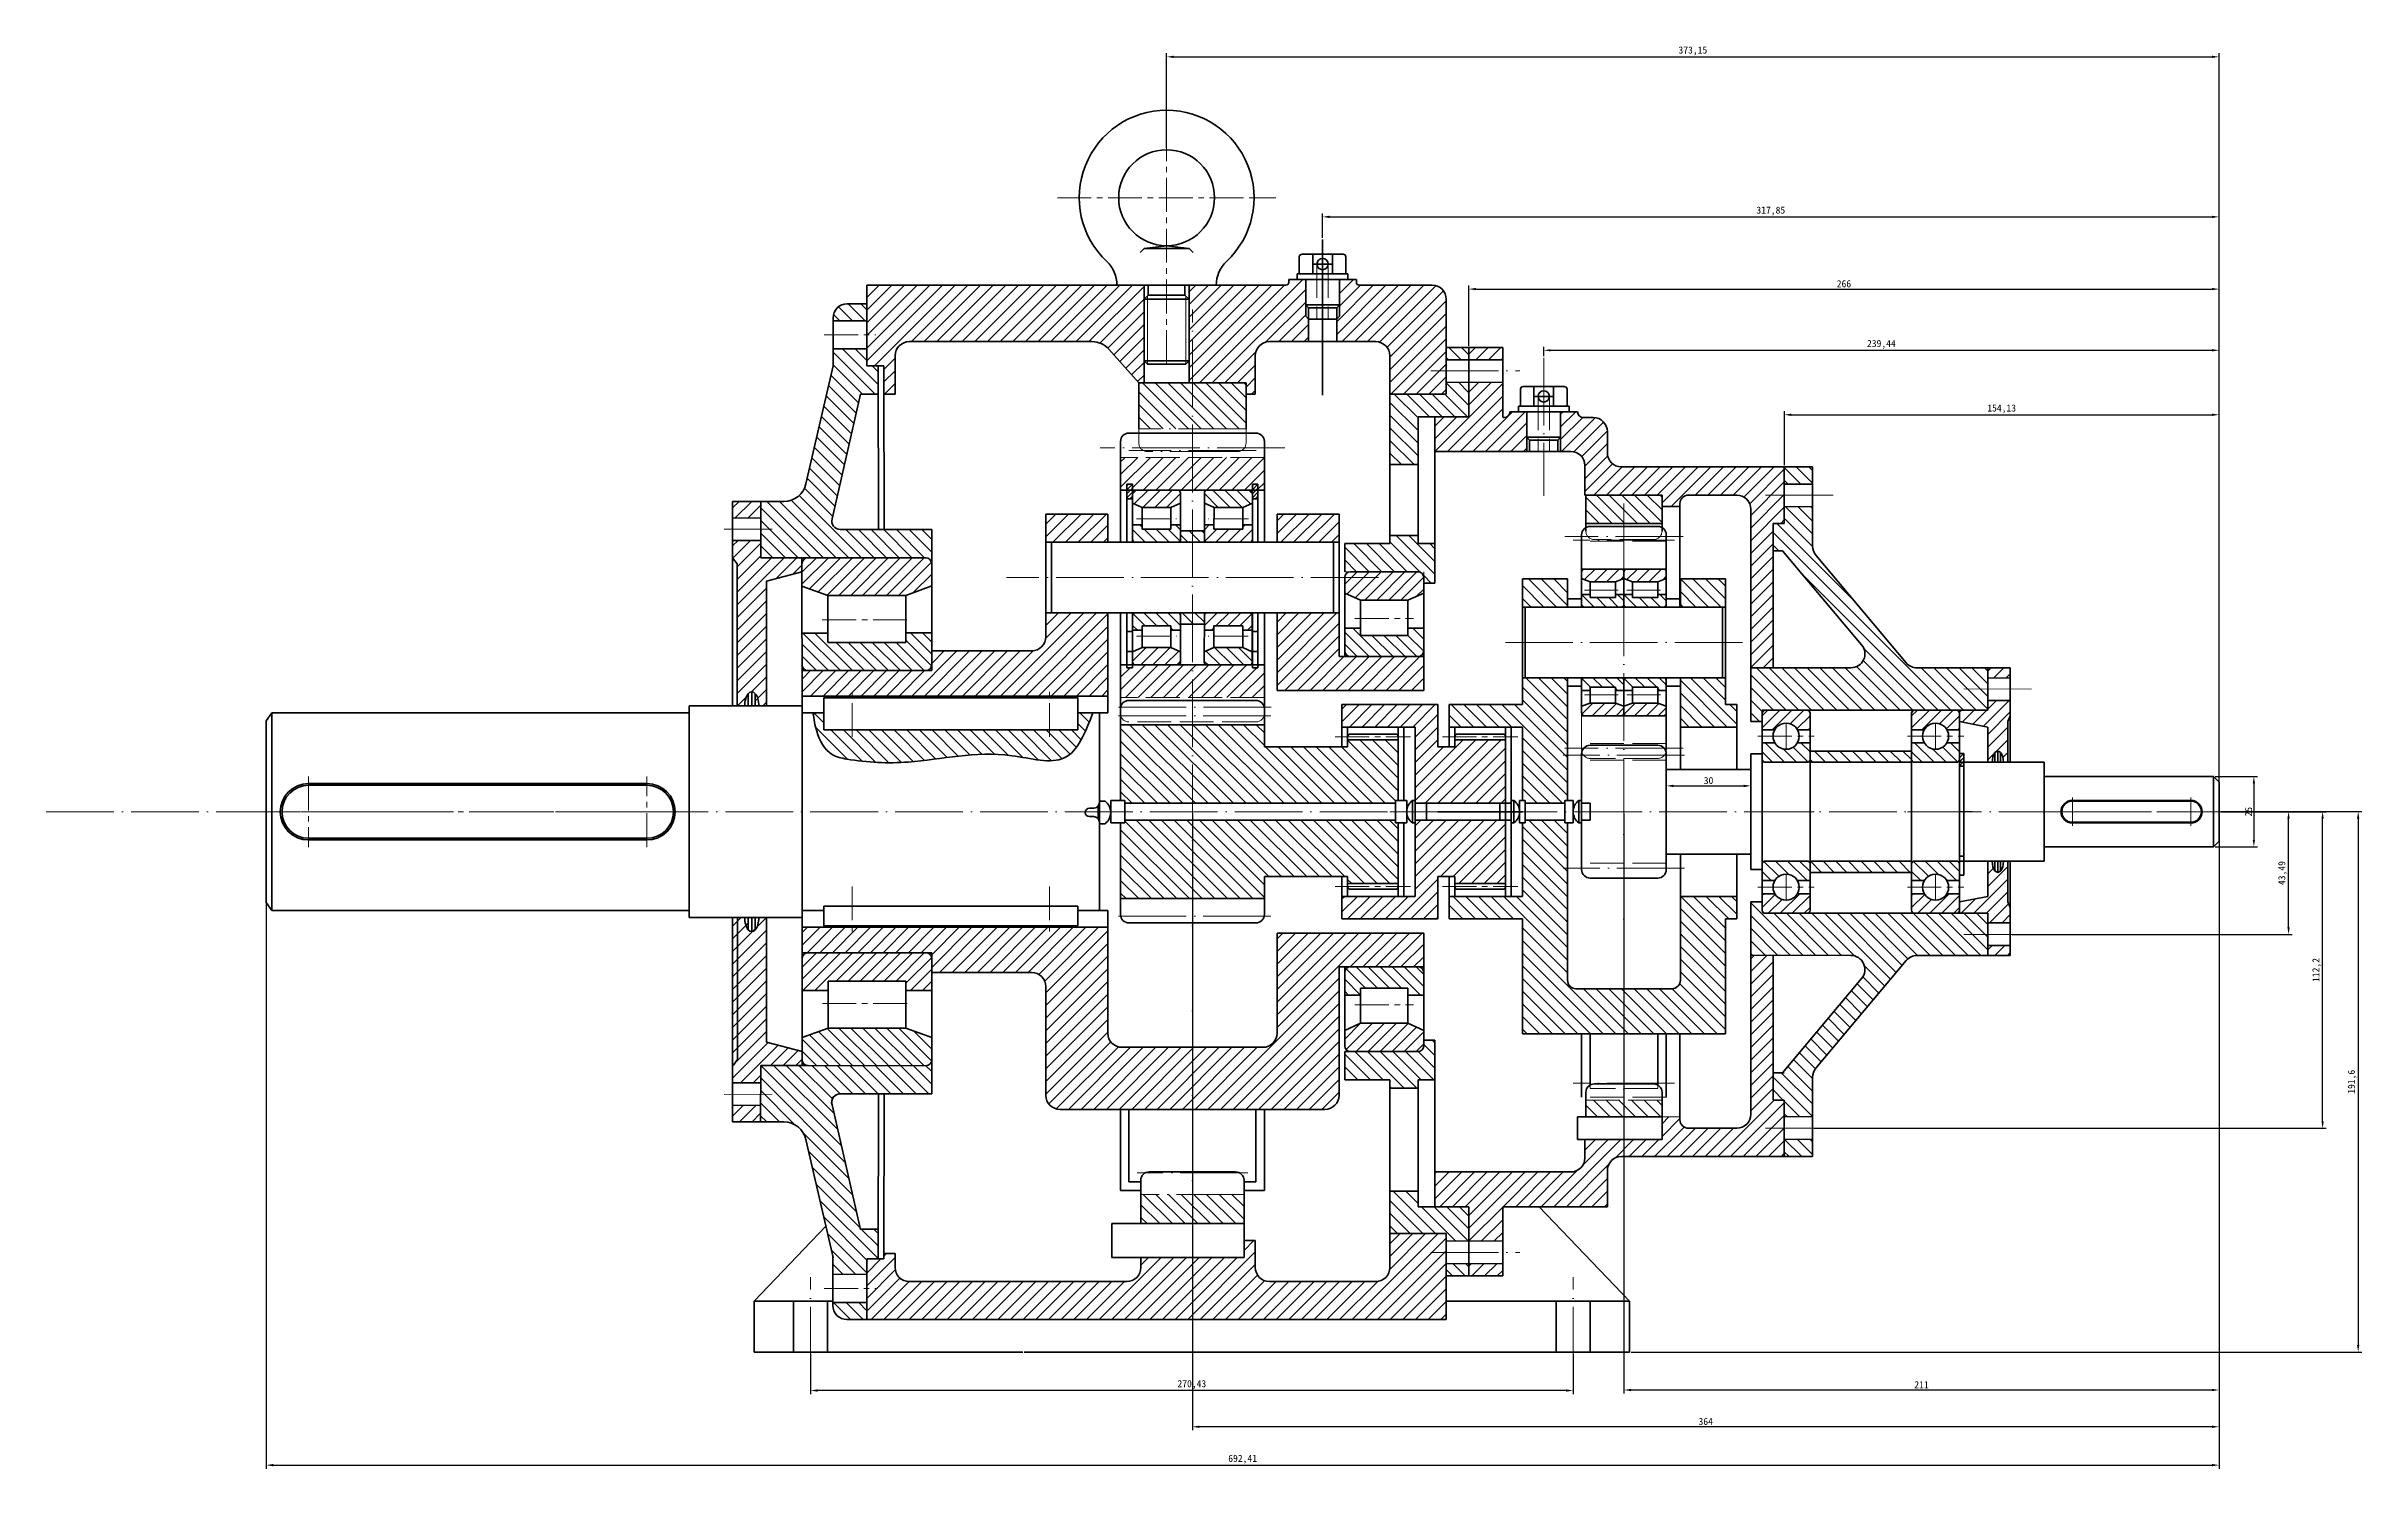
# Model space of a CAD drawing. Header units: millimetres. Extents: x -120 to 1257, y -237 to 537.
# Drawn here: x -120 to 701, y -83 to 421 of the extents above; entities that cross this region are included whole.
import ezdxf

# ---------------------------------------------------------------- set-up
doc = ezdxf.new("R2010")
doc.units = ezdxf.units.MM
doc.set_wipeout_variables(frame=1)
for name, pattern in [('ACAD_ISO02W100', [15, 12, -3]), ('ACAD_ISO04W100', [30, 24, -3, 0, -3]), ('点画线', [18, 12, -2, 2, -2])]:
    doc.linetypes.add(name, pattern=pattern)
doc.layers.add('中心线层', color=1, linetype='点画线', lineweight=18, true_color=0xff0000)
doc.layers.add('剖面线层', color=4, linetype='Continuous', lineweight=18, true_color=0x00ffff)
for name, color, linetype, lineweight in [('真细实线', 7, 'Continuous', 18), ('粗实线层', 7, 'Continuous', 35), ('粗实线改', 7, 'Continuous', 35), ('细实线层', 7, 'Continuous', 18), ('细实线错了', 7, 'Continuous', 35), ('细点画线', 7, 'ACAD_ISO04W100', 18), ('细虚线', 7, 'ACAD_ISO02W100', 18)]:
    doc.layers.add(name, color=color, linetype=linetype, lineweight=lineweight)
doc.styles.get("Standard").update_dxf_attribs({"font": ''})
doc.styles.get('Standard').set_extended_font_data('SimSun')
doc.dimstyles.new('ISO-25', dxfattribs={"dimtxt": 2.5, "dimasz": 2.5, "dimexe": 1.25, "dimexo": 0.625, "dimtad": 1, "dimtxsty": 'Standard', "dimcen": 2.5, "dimadec": 0, "dimazin": 0, "dimtfac": 1, "dimtmove": 0, "dimatfit": 3, "dimfxl": 1, "dimarcsym": 0})
pattern_1 = [(315, (424, 210), (2.12132, 2.12132), [])]
pattern_2 = [(45, (424, 210), (-2.12132, 2.12132), [])]
pattern_3 = [(315, (439, 210), (2.12132, 2.12132), [])]
pattern_4 = [(45, (439, 210), (-2.12132, 2.12132), [])]
pattern_5 = [(315, (340, 150), (2.12132, 2.12132), [])]
pattern_6 = [(45, (340, 150), (-2.12132, 2.12132), [])]
pattern_7 = [(315, (488, 150), (2.12132, 2.12132), [])]
pattern_8 = [(45, (488, 150), (-2.12132, 2.12132), [])]
pattern_9 = [(315, (541, 150), (2.12132, 2.12132), [])]
pattern_10 = [(45, (541, 150), (-2.12132, 2.12132), [])]

msp = doc.modelspace()

# ---------------------------------------------------------------- blocks, each defined once
blk = doc.blocks.new('*X1')
at = {"layer": '中心线层'}
for p, q in [((10, 12.5), (10, -12.5)), ((130, -12.5), (130, 12.5))]:
    blk.add_line(p, q, dxfattribs=at)
at = {"layer": '中心线层', "linetype": '点画线', "lineweight": 18}
blk.add_line((-5, 0), (145, 0), dxfattribs=at)
at = {"layer": '粗实线层'}
for p, q in [((10, 10), (130, 10)), ((10, 9.4), (130, 9.4)), ((10, -9.4), (130, -9.4)), ((10, -10), (130, -10))]:
    blk.add_line(p, q, dxfattribs=at)
for centre, radius, start, end in [((10, 0), 10, 90, 270), ((10, 0), 9.4, 90, 270), ((130, 0), 10, 270, 90), ((130, 0), 9.4, 270, 90)]:
    blk.add_arc(centre, radius, start, end, dxfattribs=at)
blk = doc.blocks.new('*X2')
at = {"layer": '中心线层', "linetype": '点画线', "lineweight": 18}
blk.add_line((-2, 0), (52, 0), dxfattribs=at)
at = {"layer": '中心线层'}
for p, q in [((4, 5), (4, -5)), ((46, -5), (46, 5))]:
    blk.add_line(p, q, dxfattribs=at)
at = {"layer": '粗实线层'}
for p, q in [((4, 4), (46, 4)), ((4, 3.75), (46, 3.75)), ((4, -3.75), (46, -3.75)), ((4, -4), (46, -4))]:
    blk.add_line(p, q, dxfattribs=at)
for centre, radius, start, end in [((4, 0), 4, 90, 270), ((4, 0), 3.75, 90, 270), ((46, 0), 4, 270, 90), ((46, 0), 3.75, 270, 90)]:
    blk.add_arc(centre, radius, start, end, dxfattribs=at)
blk = doc.blocks.new('*X4')
at = {"layer": '剖面线层'}
h = blk.add_hatch(dxfattribs=at)
h.set_pattern_fill('USERPATTERN', color=256, angle=45, style=0, pattern_type=0)
h.set_pattern_definition([(45, (0, 0), (-0.707107, 0.707107), [])])
h.paths.add_polyline_path([(0, 16.1), (0, 16.6), (0, 20.62), (1.5, 20.62), (1.5, 16.1)], flags=0)
at = {"layer": '粗实线层', "linetype": 'Continuous', "lineweight": 35}
h = blk.add_hatch(dxfattribs=at)
h.set_pattern_fill('USERPATTERN', color=256, scale=3, angle=45, style=0, pattern_type=0)
h.set_pattern_definition([(45, (0, 0), (-2.1213, 2.1213), [])])
h.paths.add_polyline_path([(0, 16.1), (0, 16.6), (0, 20.62), (1.5, 20.62), (1.5, 16.1)], flags=0)
at = {"layer": '中心线层'}
blk.add_line((-3, 0), (4.5, 0), dxfattribs=at)
at = {"layer": '粗实线层', "linetype": 'Continuous', "lineweight": 35}
for p, q in [((0, 20.62), (1.5, 20.62)), ((0, -22.55), (0, 20.62)), ((1.5, -22.55), (1.5, 20.62)), ((0, 16.1), (1.5, 16.1)), ((0, -15.86), (1.5, -15.86)), ((0, -22.55), (1.5, -22.55))]:
    blk.add_line(p, q, dxfattribs=at)
blk = doc.blocks.new('*D10')
at = {"layer": 'Defpoints', "color": 0}
for p in [(-42.41, 149.97), (650, 150), (650, -81.6)]:
    blk.add_point(p, dxfattribs=at)
at = {"layer": '真细实线', "color": 0, "lineweight": -2}
for p, q in [((-42.41, 149.35), (-42.41, -82.85)), ((650, 149.38), (650, -82.85)), ((-39.91, -81.6), (647.5, -81.6))]:
    blk.add_line(p, q, dxfattribs=at)
at = {"layer": '真细实线', "color": 0}
for points in [[(-39.91, -81.18), (-39.91, -82.02), (-42.41, -81.6)], [(647.5, -81.18), (647.5, -82.02), (650, -81.6)]]:
    blk.add_solid(points, dxfattribs=at)
at = {"layer": '真细实线', "color": 0, "insert": (303.8, -79.52), "char_height": 2.5, "attachment_point": 5}
blk.add_mtext('692,41', dxfattribs=at)
blk = doc.blocks.new('*D11')
at = {"layer": 'Defpoints', "color": 0}
for p in [(439, 150), (650, 150), (439, -54.97)]:
    blk.add_point(p, dxfattribs=at)
at = {"layer": '真细实线', "color": 0, "lineweight": -2}
for p, q in [((439, 149.38), (439, -56.22)), ((650, 149.38), (650, -56.22)), ((647.5, -54.97), (441.5, -54.97))]:
    blk.add_line(p, q, dxfattribs=at)
at = {"layer": '真细实线', "color": 0}
for points in [[(441.5, -54.56), (441.5, -55.39), (439, -54.97)], [(647.5, -54.56), (647.5, -55.39), (650, -54.97)]]:
    blk.add_solid(points, dxfattribs=at)
at = {"layer": '真细实线', "color": 0, "insert": (544.5, -53.1), "char_height": 2.5, "attachment_point": 5}
blk.add_mtext('211', dxfattribs=at)
blk = doc.blocks.new('*D12')
at = {"layer": 'Defpoints', "color": 0}
for p in [(286, 150), (650, 150), (286, -68)]:
    blk.add_point(p, dxfattribs=at)
at = {"layer": '真细实线', "color": 0, "lineweight": -2}
for p, q in [((286, 149.38), (286, -69.25)), ((650, 149.38), (650, -69.25)), ((647.5, -68), (288.5, -68))]:
    blk.add_line(p, q, dxfattribs=at)
at = {"layer": '真细实线', "color": 0}
for points in [[(288.5, -67.59), (288.5, -68.42), (286, -68)], [(647.5, -67.59), (647.5, -68.42), (650, -68)]]:
    blk.add_solid(points, dxfattribs=at)
at = {"layer": '真细实线', "color": 0, "insert": (468, -66.13), "char_height": 2.5, "attachment_point": 5}
blk.add_mtext('364', dxfattribs=at)
blk = doc.blocks.new('*D13')
at = {"layer": 'Defpoints', "color": 0}
for p in [(150.57, -41.53), (421, -41.53), (150.57, -55.15)]:
    blk.add_point(p, dxfattribs=at)
at = {"layer": '真细实线', "color": 0, "lineweight": -2}
for p, q in [((150.57, -42.16), (150.57, -56.4)), ((421, -42.16), (421, -56.4)), ((418.5, -55.15), (153.07, -55.15))]:
    blk.add_line(p, q, dxfattribs=at)
at = {"layer": '真细实线', "color": 0}
for points in [[(153.07, -54.73), (153.07, -55.56), (150.57, -55.15)], [(418.5, -54.73), (418.5, -55.56), (421, -55.15)]]:
    blk.add_solid(points, dxfattribs=at)
at = {"layer": '真细实线', "color": 0, "insert": (285.79, -53.06), "char_height": 2.5, "attachment_point": 5}
blk.add_mtext('270,43', dxfattribs=at)
blk = doc.blocks.new('*D18')
at = {"layer": 'Defpoints', "color": 0}
for p in [(650, 150.07), (441, -41.53), (699.34, -41.53)]:
    blk.add_point(p, dxfattribs=at)
at = {"layer": '真细实线', "color": 0, "lineweight": -2}
for p, q in [((650.63, 150.07), (700.59, 150.07)), ((699.34, 147.57), (699.34, -39.03)), ((441.62, -41.53), (700.59, -41.53))]:
    blk.add_line(p, q, dxfattribs=at)
at = {"layer": '真细实线', "color": 0}
for points in [[(698.92, 147.57), (699.75, 147.57), (699.34, 150.07)], [(698.92, -39.03), (699.75, -39.03), (699.34, -41.53)]]:
    blk.add_solid(points, dxfattribs=at)
at = {"layer": '真细实线', "color": 0, "insert": (697.25, 54.27), "char_height": 2.5, "attachment_point": 5, "rotation": 90}
blk.add_mtext('191,6', dxfattribs=at)
blk = doc.blocks.new('*D19')
at = {"layer": 'Defpoints', "color": 0}
for p in [(650, 290.68), (495.87, 272.2), (650, 150)]:
    blk.add_point(p, dxfattribs=at)
at = {"layer": '真细实线', "color": 0, "lineweight": -2}
for p, q in [((495.87, 272.82), (495.87, 291.93)), ((498.37, 290.68), (647.5, 290.68)), ((650, 150.62), (650, 291.93))]:
    blk.add_line(p, q, dxfattribs=at)
at = {"layer": '真细实线', "color": 0}
for points in [[(498.37, 291.1), (498.37, 290.26), (495.87, 290.68)], [(647.5, 291.1), (647.5, 290.26), (650, 290.68)]]:
    blk.add_solid(points, dxfattribs=at)
at = {"layer": '真细实线', "color": 0, "insert": (572.93, 292.76), "char_height": 2.5, "attachment_point": 5}
blk.add_mtext('154,13', dxfattribs=at)
blk = doc.blocks.new('*D20')
at = {"layer": 'Defpoints', "color": 0}
for p in [(650, 313.53), (410.56, 310.89), (650, 150)]:
    blk.add_point(p, dxfattribs=at)
at = {"layer": '真细实线', "color": 0, "lineweight": -2}
for p, q in [((410.56, 311.51), (410.56, 314.78)), ((413.06, 313.53), (647.5, 313.53)), ((650, 150.62), (650, 314.78))]:
    blk.add_line(p, q, dxfattribs=at)
at = {"layer": '真细实线', "color": 0}
for points in [[(413.06, 313.95), (413.06, 313.12), (410.56, 313.53)], [(647.5, 313.95), (647.5, 313.12), (650, 313.53)]]:
    blk.add_solid(points, dxfattribs=at)
at = {"layer": '真细实线', "color": 0, "insert": (530.28, 315.62), "char_height": 2.5, "attachment_point": 5}
blk.add_mtext('239,44', dxfattribs=at)
blk = doc.blocks.new('*D21')
at = {"layer": 'Defpoints', "color": 0}
for p in [(650, 360.82), (332.15, 352.82), (650, 150)]:
    blk.add_point(p, dxfattribs=at)
at = {"layer": '真细实线', "color": 0, "lineweight": -2}
for p, q in [((332.15, 353.44), (332.15, 362.07)), ((650, 150.62), (650, 362.07)), ((334.65, 360.82), (647.5, 360.82))]:
    blk.add_line(p, q, dxfattribs=at)
at = {"layer": '真细实线', "color": 0}
for points in [[(334.65, 361.24), (334.65, 360.4), (332.15, 360.82)], [(647.5, 361.24), (647.5, 360.4), (650, 360.82)]]:
    blk.add_solid(points, dxfattribs=at)
at = {"layer": '真细实线', "color": 0, "insert": (491.07, 362.9), "char_height": 2.5, "attachment_point": 5}
blk.add_mtext('317,85', dxfattribs=at)
blk = doc.blocks.new('*D22')
at = {"layer": 'Defpoints', "color": 0}
for p in [(650, 150), (686.73, 150), (505.87, 37.8)]:
    blk.add_point(p, dxfattribs=at)
at = {"layer": '真细实线', "color": 0, "lineweight": -2}
for p, q in [((650.63, 150), (687.98, 150)), ((686.73, 40.3), (686.73, 147.5)), ((506.49, 37.8), (687.98, 37.8))]:
    blk.add_line(p, q, dxfattribs=at)
at = {"layer": '真细实线', "color": 0}
for points in [[(686.32, 147.5), (687.15, 147.5), (686.73, 150)], [(686.32, 40.3), (687.15, 40.3), (686.73, 37.8)]]:
    blk.add_solid(points, dxfattribs=at)
at = {"layer": '真细实线', "color": 0, "insert": (684.65, 93.9), "char_height": 2.5, "attachment_point": 5, "rotation": 90}
blk.add_mtext('112,2', dxfattribs=at)
blk = doc.blocks.new('*D23')
at = {"layer": 'Defpoints', "color": 0}
for p in [(650, 150), (674.65, 150), (576, 106.51)]:
    blk.add_point(p, dxfattribs=at)
at = {"layer": '真细实线', "color": 0, "lineweight": -2}
for p, q in [((650.63, 150), (675.9, 150)), ((674.65, 109.01), (674.65, 147.5)), ((576.62, 106.51), (675.9, 106.51))]:
    blk.add_line(p, q, dxfattribs=at)
at = {"layer": '真细实线', "color": 0}
for points in [[(674.24, 147.5), (675.07, 147.5), (674.65, 150)], [(674.24, 109.01), (675.07, 109.01), (674.65, 106.51)]]:
    blk.add_solid(points, dxfattribs=at)
at = {"layer": '真细实线', "color": 0, "insert": (672.57, 128.25), "char_height": 2.5, "attachment_point": 5, "rotation": 90}
blk.add_mtext('43,49', dxfattribs=at)
blk = doc.blocks.new('*D24')
at = {"layer": 'Defpoints', "color": 0}
for p in [(650, 417.54), (276.85, 384.61), (650, 150)]:
    blk.add_point(p, dxfattribs=at)
at = {"layer": '真细实线', "color": 0, "lineweight": -2}
for p, q in [((276.85, 385.23), (276.85, 418.79)), ((650, 150.62), (650, 418.79)), ((279.35, 417.54), (647.5, 417.54))]:
    blk.add_line(p, q, dxfattribs=at)
at = {"layer": '真细实线', "color": 0}
for points in [[(279.35, 417.96), (279.35, 417.13), (276.85, 417.54)], [(647.5, 417.96), (647.5, 417.13), (650, 417.54)]]:
    blk.add_solid(points, dxfattribs=at)
at = {"layer": '真细实线', "color": 0, "insert": (463.43, 419.63), "char_height": 2.5, "attachment_point": 5}
blk.add_mtext('373,15', dxfattribs=at)
blk = doc.blocks.new('*D25')
at = {"layer": 'Defpoints', "color": 0}
for p in [(650, 335.23), (384, 314.53), (650, 150)]:
    blk.add_point(p, dxfattribs=at)
at = {"layer": '真细实线', "color": 0, "lineweight": -2}
for p, q in [((384, 315.15), (384, 336.48)), ((386.5, 335.23), (647.5, 335.23)), ((650, 150.62), (650, 336.48))]:
    blk.add_line(p, q, dxfattribs=at)
at = {"layer": '真细实线', "color": 0}
for points in [[(386.5, 335.64), (386.5, 334.81), (384, 335.23)], [(647.5, 335.64), (647.5, 334.81), (650, 335.23)]]:
    blk.add_solid(points, dxfattribs=at)
at = {"layer": '真细实线', "color": 0, "insert": (517, 337.1), "char_height": 2.5, "attachment_point": 5}
blk.add_mtext('266', dxfattribs=at)
blk = doc.blocks.new('*D26')
at = {"layer": 'Defpoints', "color": 0}
for p in [(648, 162.5), (648, 137.5), (662.35, 137.5)]:
    blk.add_point(p, dxfattribs=at)
at = {"layer": '真细实线', "color": 0, "lineweight": -2}
for p, q in [((648.63, 162.5), (663.6, 162.5)), ((662.35, 160), (662.35, 140)), ((648.63, 137.5), (663.6, 137.5))]:
    blk.add_line(p, q, dxfattribs=at)
at = {"layer": '真细实线', "color": 0}
for points in [[(661.94, 160), (662.77, 160), (662.35, 162.5)], [(661.94, 140), (662.77, 140), (662.35, 137.5)]]:
    blk.add_solid(points, dxfattribs=at)
at = {"layer": '真细实线', "color": 0, "insert": (660.48, 150), "char_height": 2.5, "attachment_point": 5, "rotation": 90}
blk.add_mtext('25', dxfattribs=at)
blk = doc.blocks.new('*D27')
at = {"layer": 'Defpoints', "color": 0}
for p in [(454, 165), (484, 165), (484, 159.15)]:
    blk.add_point(p, dxfattribs=at)
at = {"layer": '真细实线', "color": 0, "lineweight": -2}
for p, q in [((454, 164.38), (454, 157.9)), ((484, 164.38), (484, 157.9)), ((456.5, 159.15), (481.5, 159.15))]:
    blk.add_line(p, q, dxfattribs=at)
at = {"layer": '真细实线', "color": 0}
for points in [[(456.5, 159.56), (456.5, 158.73), (454, 159.15)], [(481.5, 159.56), (481.5, 158.73), (484, 159.15)]]:
    blk.add_solid(points, dxfattribs=at)
at = {"layer": '真细实线', "color": 0, "insert": (469, 161.02), "char_height": 2.5, "attachment_point": 5}
blk.add_mtext('30', dxfattribs=at)

# ---------------------------------------------------------------- dimensions: what is measured, and where the dimension line sits
at = {"layer": '真细实线'}
for base, p1, p2, picture, middle in [((662.353, 137.5), (648, 162.5), (648, 137.5), '*D26', (660.478, 150)), ((674.6546, 150), (576, 106.5051), (650, 150), '*D23', (672.5713, 128.2525))]:
    dim = msp.add_linear_dim(base=base, p1=p1, p2=p2, angle=90, dimstyle='ISO-25', dxfattribs=at)
    dim.commit()
    dim.dimension.update_dxf_attribs({"geometry": picture, "text_midpoint": middle})
dim = msp.add_linear_dim(base=(150.5738, -55.1455), p1=(420.9993, -41.5337), p2=(150.5738, -41.5337), dimstyle='ISO-25', dxfattribs=at)
dim.commit()
dim.dimension.update_dxf_attribs({"geometry": '*D13', "text_midpoint": (285.7865, -53.0621)})

# ---------------------------------------------------------------- hatches: boundary and pattern name
at = {"layer": '剖面线层'}
h = msp.add_hatch(dxfattribs=at)
h.set_pattern_fill('USERPATTERN', color=256, angle=45, style=0, pattern_type=0)
h.set_pattern_definition([(45, (262.761, 233.0006), (-0.707107, 0.707107), [])])
h.paths.add_polyline_path([(262.761, 260.901), (262.761, 265.601), (262.761, 266.101), (264.761, 266.101), (264.761, 260.901)], flags=0)
h = msp.add_hatch(dxfattribs=at)
h.set_pattern_fill('USERPATTERN', color=256, scale=3, angle=45.035833, style=0, pattern_type=0)
h.set_pattern_definition([(45.036, (264.7688, 232.9947), (-2.12265, 2.12), [])])
edge = h.paths.add_edge_path(flags=0)
edge.add_line((264.752, 259.37), (264.75, 262.995))
edge.add_arc((265.75, 262.995), 1, 90.035833, 180.035833, ccw=False)
edge.add_line((265.749, 263.995), (280.749, 264.005))
edge.add_arc((280.75, 263.005), 1, 0.035833, 90.035833, ccw=False)
edge.add_line((281.75, 263.005), (281.752, 259.38))
edge.add_line((281.752, 259.38), (278.353, 257.837))
edge.add_line((278.353, 257.837), (268.153, 257.83))
edge.add_line((268.153, 257.83), (264.752, 259.37))
h = msp.add_hatch(dxfattribs=at)
h.set_pattern_fill('USERPATTERN', color=256, scale=3, angle=45, style=0, pattern_type=0)
h.set_pattern_definition([(134.964, (307.23, 232.9947), (2.12265, 2.12), [])])
edge = h.paths.add_edge_path(flags=0)
edge.add_line((307.247, 259.37), (307.249, 262.995))
edge.add_arc((306.249, 262.995), 1, 359.964167, 449.964167)
edge.add_line((306.249, 263.995), (291.249, 264.005))
edge.add_arc((291.249, 263.005), 1, 449.964167, 539.964167)
edge.add_line((290.249, 263.005), (290.247, 259.38))
edge.add_line((290.247, 259.38), (293.646, 257.837))
edge.add_line((293.646, 257.837), (303.846, 257.83))
edge.add_line((303.846, 257.83), (307.247, 259.37))
h = msp.add_hatch(dxfattribs=at)
h.set_pattern_fill('USERPATTERN', color=256, angle=45, style=0, pattern_type=0)
h.set_pattern_definition([(45, (307.2378, 233), (-0.707107, 0.707107), [])])
h.paths.add_polyline_path([(307.238, 260.9), (307.238, 265.6), (307.238, 266.1), (309.238, 266.1), (309.238, 260.9)], flags=0)
h = msp.add_hatch(dxfattribs=at)
h.set_pattern_fill('USERPATTERN', color=256, scale=3, angle=-44.964167, style=0, pattern_type=0)
h.set_pattern_definition([(315.036, (264.7688, 232.9947), (2.12, 2.12265), [])])
edge = h.paths.add_edge_path(flags=0)
edge.add_line((264.76, 246.495), (264.757, 251.161))
edge.add_line((264.757, 251.161), (264.757, 251.661))
edge.add_line((264.757, 251.661), (268.157, 251.663))
edge.add_line((268.157, 251.663), (268.158, 250.122))
edge.add_line((268.158, 250.122), (278.358, 250.128))
edge.add_line((278.358, 250.128), (278.357, 251.67))
edge.add_line((278.357, 251.67), (281.757, 251.672))
edge.add_line((281.757, 251.672), (281.76, 246.505))
edge.add_arc((280.76, 246.505), 1, 270.035833, 360.035833, ccw=False)
edge.add_line((280.761, 245.505), (265.761, 245.495))
edge.add_arc((265.76, 246.495), 1, 180.035833, 270.035833, ccw=False)
h = msp.add_hatch(dxfattribs=at)
h.set_pattern_fill('USERPATTERN', color=256, scale=3, angle=-45, style=0, pattern_type=0)
h.set_pattern_definition([(224.964, (307.23, 232.9947), (-2.12, 2.12265), [])])
edge = h.paths.add_edge_path(flags=0)
edge.add_line((307.238, 246.495), (307.241, 251.161))
edge.add_line((307.241, 251.161), (307.242, 251.661))
edge.add_line((307.242, 251.661), (303.842, 251.663))
edge.add_line((303.842, 251.663), (303.841, 250.122))
edge.add_line((303.841, 250.122), (293.641, 250.128))
edge.add_line((293.641, 250.128), (293.642, 251.67))
edge.add_line((293.642, 251.67), (290.242, 251.672))
edge.add_line((290.242, 251.672), (290.238, 246.505))
edge.add_arc((291.238, 246.505), 1, 179.964167, 269.964167)
edge.add_line((291.238, 245.505), (306.238, 245.495))
edge.add_arc((306.238, 246.495), 1, 269.964167, 359.964167)
h = msp.add_hatch(dxfattribs=at)
h.set_pattern_fill('USERPATTERN', color=256, scale=3, angle=45.035463, style=0, pattern_type=0)
h.set_pattern_definition([(45.0355, (147.6055, 149.9858), (-2.12263, 2.12001), [])])
edge = h.paths.add_edge_path(flags=0)
edge.add_line((147.556, 229.986), (147.551, 237.886))
edge.add_arc((149.651, 237.887), 2.1, 90.035463, 180.035463, ccw=False)
edge.add_line((149.65, 239.987), (191.45, 240.013))
edge.add_arc((191.451, 237.913), 2.1, 0.035463, 90.035463, ccw=False)
edge.add_line((193.551, 237.914), (193.556, 230.014))
edge.add_line((193.556, 230.014), (184.358, 226.675))
edge.add_line((184.358, 226.675), (156.758, 226.658))
edge.add_line((156.758, 226.658), (147.556, 229.986))
h = msp.add_hatch(dxfattribs=at)
h.set_pattern_fill('USERPATTERN', color=256, scale=3, angle=45, style=0, pattern_type=0)
h.set_pattern_definition(pattern_6)
edge = h.paths.add_edge_path(flags=0)
edge.add_line((340, 227.5), (340, 233))
edge.add_arc((342, 233), 2, 90, 180, ccw=False)
edge.add_line((342, 235), (366, 235))
edge.add_arc((366, 233), 2, 0, 90, ccw=False)
edge.add_line((368, 233), (368, 227.5))
edge.add_line((368, 227.5), (362.4, 225))
edge.add_line((362.4, 225), (345.6, 225))
edge.add_line((345.6, 225), (340, 227.5))
h = msp.add_hatch(dxfattribs=at)
h.set_pattern_fill('USERPATTERN', color=256, scale=3, angle=45, style=0, pattern_type=0)
h.set_pattern_definition(pattern_2)
edge = h.paths.add_edge_path(flags=0)
edge.add_line((424, 232.625), (424, 235))
edge.add_arc((425, 235), 1, 90, 180, ccw=False)
edge.add_line((425, 236), (438, 236))
edge.add_arc((438, 235), 1, 0, 90, ccw=False)
edge.add_line((439, 235), (439, 232.625))
edge.add_line((439, 232.625), (436, 231.5))
edge.add_line((436, 231.5), (427, 231.5))
edge.add_line((427, 231.5), (424, 232.625))
h = msp.add_hatch(dxfattribs=at)
h.set_pattern_fill('USERPATTERN', color=256, scale=3, angle=45, style=0, pattern_type=0)
h.set_pattern_definition(pattern_4)
edge = h.paths.add_edge_path(flags=0)
edge.add_line((439, 232.625), (439, 235))
edge.add_arc((440, 235), 1, 90, 180, ccw=False)
edge.add_line((440, 236), (453, 236))
edge.add_arc((453, 235), 1, 0, 90, ccw=False)
edge.add_line((454, 235), (454, 232.625))
edge.add_line((454, 232.625), (451, 231.5))
edge.add_line((451, 231.5), (442, 231.5))
edge.add_line((442, 231.5), (439, 232.625))
h = msp.add_hatch(dxfattribs=at)
h.set_pattern_fill('USERPATTERN', color=256, scale=3, angle=-45, style=0, pattern_type=0)
h.set_pattern_definition(pattern_1)
edge = h.paths.add_edge_path(flags=0)
edge.add_line((424, 223.5), (424, 226.5))
edge.add_line((424, 226.5), (424, 227))
edge.add_line((424, 227), (427, 227))
edge.add_line((427, 227), (427, 225.875))
edge.add_line((427, 225.875), (436, 225.875))
edge.add_line((436, 225.875), (436, 227))
edge.add_line((436, 227), (439, 227))
edge.add_line((439, 227), (439, 223.5))
edge.add_arc((438, 223.5), 1, -90, 0, ccw=False)
edge.add_line((438, 222.5), (425, 222.5))
edge.add_arc((425, 223.5), 1, 180, 270, ccw=False)
h = msp.add_hatch(dxfattribs=at)
h.set_pattern_fill('USERPATTERN', color=256, scale=3, angle=-45, style=0, pattern_type=0)
h.set_pattern_definition(pattern_3)
edge = h.paths.add_edge_path(flags=0)
edge.add_line((439, 223.5), (439, 226.5))
edge.add_line((439, 226.5), (439, 227))
edge.add_line((439, 227), (442, 227))
edge.add_line((442, 227), (442, 225.875))
edge.add_line((442, 225.875), (451, 225.875))
edge.add_line((451, 225.875), (451, 227))
edge.add_line((451, 227), (454, 227))
edge.add_line((454, 227), (454, 223.5))
edge.add_arc((453, 223.5), 1, -90, 0, ccw=False)
edge.add_line((453, 222.5), (440, 222.5))
edge.add_arc((440, 223.5), 1, 180, 270, ccw=False)
h = msp.add_hatch(dxfattribs=at)
h.set_pattern_fill('USERPATTERN', color=256, scale=3, angle=-44.964167, style=0, pattern_type=0)
h.set_pattern_definition([(315.036, (264.7694, 232.9947), (2.12, 2.12265), [])])
edge = h.paths.add_edge_path(flags=0)
edge.add_line((264.781, 214.328), (264.781, 214.828))
edge.add_line((264.781, 214.828), (264.778, 219.495))
edge.add_arc((265.778, 219.495), 1, 90.035833, 180.035833, ccw=False)
edge.add_line((265.777, 220.495), (280.777, 220.505))
edge.add_arc((280.778, 219.505), 1, 0.035833, 90.035833, ccw=False)
edge.add_line((281.778, 219.505), (281.781, 214.339))
edge.add_line((281.781, 214.339), (278.381, 214.337))
edge.add_line((278.381, 214.337), (278.38, 215.878))
edge.add_line((278.38, 215.878), (268.18, 215.872))
edge.add_line((268.18, 215.872), (268.181, 214.33))
edge.add_line((268.181, 214.33), (264.781, 214.328))
h = msp.add_hatch(dxfattribs=at)
h.set_pattern_fill('USERPATTERN', color=256, scale=3, angle=-45, style=0, pattern_type=0)
h.set_pattern_definition([(224.964, (307.2306, 232.9947), (-2.12, 2.12265), [])])
edge = h.paths.add_edge_path(flags=0)
edge.add_line((307.219, 214.328), (307.219, 214.828))
edge.add_line((307.219, 214.828), (307.222, 219.495))
edge.add_arc((306.222, 219.495), 1, 359.964167, 449.964167)
edge.add_line((306.223, 220.495), (291.223, 220.505))
edge.add_arc((291.222, 219.505), 1, 449.964167, 539.964167)
edge.add_line((290.222, 219.505), (290.219, 214.339))
edge.add_line((290.219, 214.339), (293.619, 214.337))
edge.add_line((293.619, 214.337), (293.62, 215.878))
edge.add_line((293.62, 215.878), (303.82, 215.872))
edge.add_line((303.82, 215.872), (303.819, 214.33))
edge.add_line((303.819, 214.33), (307.219, 214.328))
h = msp.add_hatch(dxfattribs=at)
h.set_pattern_fill('USERPATTERN', color=256, scale=3, angle=-45, style=0, pattern_type=0)
h.set_pattern_definition(pattern_5)
edge = h.paths.add_edge_path(flags=0)
edge.add_line((340, 207), (340, 214.5))
edge.add_line((340, 214.5), (340, 215))
edge.add_line((340, 215), (345.6, 215))
edge.add_line((345.6, 215), (345.6, 212.5))
edge.add_line((345.6, 212.5), (362.4, 212.5))
edge.add_line((362.4, 212.5), (362.4, 215))
edge.add_line((362.4, 215), (368, 215))
edge.add_line((368, 215), (368, 207))
edge.add_arc((366, 207), 2, 270, 360, ccw=False)
edge.add_line((366, 205), (342, 205))
edge.add_arc((342, 207), 2, 180, 270, ccw=False)
h = msp.add_hatch(dxfattribs=at)
h.set_pattern_fill('USERPATTERN', color=256, scale=3, angle=-44.964537, style=0, pattern_type=0)
h.set_pattern_definition([(315.0355, (147.6055, 149.9858), (2.12001, 2.12263), [])])
edge = h.paths.add_edge_path(flags=0)
edge.add_line((147.573, 202.086), (147.567, 212.819))
edge.add_line((147.567, 212.819), (147.566, 213.319))
edge.add_line((147.566, 213.319), (156.766, 213.325))
edge.add_line((156.766, 213.325), (156.768, 209.991))
edge.add_line((156.768, 209.991), (184.368, 210.009))
edge.add_line((184.368, 210.009), (184.366, 213.342))
edge.add_line((184.366, 213.342), (193.566, 213.348))
edge.add_line((193.566, 213.348), (193.573, 202.114))
edge.add_arc((191.473, 202.113), 2.1, 270.035463, 360.035463, ccw=False)
edge.add_line((191.475, 200.013), (149.675, 199.987))
edge.add_arc((149.673, 202.087), 2.1, 180.035463, 270.035463, ccw=False)
h = msp.add_hatch(dxfattribs=at)
h.set_pattern_fill('USERPATTERN', color=256, scale=3, angle=45.035833, style=0, pattern_type=0)
h.set_pattern_definition([(45.036, (264.7694, 232.9947), (-2.12265, 2.12), [])])
edge = h.paths.add_edge_path(flags=0)
edge.add_arc((265.788, 202.995), 1, 180.035833, 270.035833, ccw=False)
edge.add_line((264.788, 202.995), (264.786, 206.62))
edge.add_line((264.786, 206.62), (268.185, 208.163))
edge.add_line((268.185, 208.163), (278.385, 208.17))
edge.add_line((278.385, 208.17), (281.786, 206.63))
edge.add_line((281.786, 206.63), (281.788, 203.005))
edge.add_arc((280.788, 203.005), 1, 270.035833, 360.035833, ccw=False)
edge.add_line((280.789, 202.005), (265.789, 201.995))
h = msp.add_hatch(dxfattribs=at)
h.set_pattern_fill('USERPATTERN', color=256, scale=3, angle=45, style=0, pattern_type=0)
h.set_pattern_definition([(134.964, (307.2306, 232.9947), (2.12265, 2.12), [])])
edge = h.paths.add_edge_path(flags=0)
edge.add_arc((306.212, 202.995), 1, 269.964167, 359.964167)
edge.add_line((307.212, 202.995), (307.214, 206.62))
edge.add_line((307.214, 206.62), (303.815, 208.163))
edge.add_line((303.815, 208.163), (293.615, 208.17))
edge.add_line((293.615, 208.17), (290.214, 206.63))
edge.add_line((290.214, 206.63), (290.212, 203.005))
edge.add_arc((291.212, 203.005), 1, 179.964167, 269.964167)
edge.add_line((291.211, 202.005), (306.211, 201.995))
h = msp.add_hatch(dxfattribs=at)
h.set_pattern_fill('USERPATTERN', color=256, scale=3, angle=-45, style=0, pattern_type=0)
h.set_pattern_definition(pattern_1)
edge = h.paths.add_edge_path(flags=0)
edge.add_line((424, 193), (424, 193.5))
edge.add_line((424, 193.5), (424, 196.5))
edge.add_arc((425, 196.5), 1, 90, 180, ccw=False)
edge.add_line((425, 197.5), (438, 197.5))
edge.add_arc((438, 196.5), 1, 0, 90, ccw=False)
edge.add_line((439, 196.5), (439, 193))
edge.add_line((439, 193), (436, 193))
edge.add_line((436, 193), (436, 194.125))
edge.add_line((436, 194.125), (427, 194.125))
edge.add_line((427, 194.125), (427, 193))
edge.add_line((427, 193), (424, 193))
h = msp.add_hatch(dxfattribs=at)
h.set_pattern_fill('USERPATTERN', color=256, scale=3, angle=-45, style=0, pattern_type=0)
h.set_pattern_definition(pattern_3)
edge = h.paths.add_edge_path(flags=0)
edge.add_line((439, 193), (439, 193.5))
edge.add_line((439, 193.5), (439, 196.5))
edge.add_arc((440, 196.5), 1, 90, 180, ccw=False)
edge.add_line((440, 197.5), (453, 197.5))
edge.add_arc((453, 196.5), 1, 0, 90, ccw=False)
edge.add_line((454, 196.5), (454, 193))
edge.add_line((454, 193), (451, 193))
edge.add_line((451, 193), (451, 194.125))
edge.add_line((451, 194.125), (442, 194.125))
edge.add_line((442, 194.125), (442, 193))
edge.add_line((442, 193), (439, 193))
h = msp.add_hatch(dxfattribs=at)
h.set_pattern_fill('USERPATTERN', color=256, scale=3, angle=45, style=0, pattern_type=0)
h.set_pattern_definition(pattern_2)
edge = h.paths.add_edge_path(flags=0)
edge.add_arc((425, 185), 1, 180, 270, ccw=False)
edge.add_line((424, 185), (424, 187.375))
edge.add_line((424, 187.375), (427, 188.5))
edge.add_line((427, 188.5), (436, 188.5))
edge.add_line((436, 188.5), (439, 187.375))
edge.add_line((439, 187.375), (439, 185))
edge.add_arc((438, 185), 1, 270, 360, ccw=False)
edge.add_line((438, 184), (425, 184))
h = msp.add_hatch(dxfattribs=at)
h.set_pattern_fill('USERPATTERN', color=256, scale=3, angle=45, style=0, pattern_type=0)
h.set_pattern_definition(pattern_4)
edge = h.paths.add_edge_path(flags=0)
edge.add_arc((440, 185), 1, 180, 270, ccw=False)
edge.add_line((439, 185), (439, 187.375))
edge.add_line((439, 187.375), (442, 188.5))
edge.add_line((442, 188.5), (451, 188.5))
edge.add_line((451, 188.5), (454, 187.375))
edge.add_line((454, 187.375), (454, 185))
edge.add_arc((453, 185), 1, 270, 360, ccw=False)
edge.add_line((453, 184), (440, 184))
h = msp.add_hatch(dxfattribs=at)
h.set_pattern_fill('USERPATTERN', color=256, scale=3, angle=-44.964537, style=0, pattern_type=0)
h.set_pattern_definition([(44.9914, (147.6055, 149.9926), (2.121, -2.12164), [])])
edge = h.paths.add_edge_path(flags=0)
edge.add_line((147.598, 97.893), (147.596, 87.159))
edge.add_line((147.596, 87.159), (147.596, 86.659))
edge.add_line((147.596, 86.659), (156.796, 86.658))
edge.add_line((156.796, 86.658), (156.797, 89.991))
edge.add_line((156.797, 89.991), (184.397, 89.987))
edge.add_line((184.397, 89.987), (184.396, 86.654))
edge.add_line((184.396, 86.654), (193.596, 86.652))
edge.add_line((193.596, 86.652), (193.598, 97.886))
edge.add_arc((191.498, 97.886), 2.1, -0.008555, 89.991445)
edge.add_line((191.498, 99.986), (149.698, 99.992))
edge.add_arc((149.698, 97.892), 2.1, 89.991445, 179.991445)
h = msp.add_hatch(dxfattribs=at)
h.set_pattern_fill('USERPATTERN', color=256, scale=3, angle=-45, style=0, pattern_type=0)
h.set_pattern_definition(pattern_5)
edge = h.paths.add_edge_path(flags=0)
edge.add_line((340, 85), (340, 85.5))
edge.add_line((340, 85.5), (340, 93))
edge.add_arc((342, 93), 2, 90, 180, ccw=False)
edge.add_line((342, 95), (366, 95))
edge.add_arc((366, 93), 2, 0, 90, ccw=False)
edge.add_line((368, 93), (368, 85))
edge.add_line((368, 85), (362.4, 85))
edge.add_line((362.4, 85), (362.4, 87.5))
edge.add_line((362.4, 87.5), (345.6, 87.5))
edge.add_line((345.6, 87.5), (345.6, 85))
edge.add_line((345.6, 85), (340, 85))
h = msp.add_hatch(dxfattribs=at)
h.set_pattern_fill('USERPATTERN', color=256, scale=3, angle=45, style=0, pattern_type=0)
h.set_pattern_definition(pattern_6)
edge = h.paths.add_edge_path(flags=0)
edge.add_arc((342, 67), 2, 180, 270, ccw=False)
edge.add_line((340, 67), (340, 72.5))
edge.add_line((340, 72.5), (345.6, 75))
edge.add_line((345.6, 75), (362.4, 75))
edge.add_line((362.4, 75), (368, 72.5))
edge.add_line((368, 72.5), (368, 67))
edge.add_arc((366, 67), 2, 270, 360, ccw=False)
edge.add_line((366, 65), (342, 65))
h = msp.add_hatch(dxfattribs=at)
h.set_pattern_fill('USERPATTERN', color=256, scale=3, angle=45.035463, style=0, pattern_type=0)
h.set_pattern_definition([(314.9914, (147.6055, 149.9926), (-2.12164, -2.121), [])])
edge = h.paths.add_edge_path(flags=0)
edge.add_line((147.594, 69.993), (147.592, 62.093))
edge.add_arc((149.692, 62.092), 2.1, 179.991445, 269.991445)
edge.add_line((149.692, 59.992), (191.492, 59.986))
edge.add_arc((191.492, 62.086), 2.1, 269.991445, 359.991445)
edge.add_line((193.592, 62.086), (193.594, 69.986))
edge.add_line((193.594, 69.986), (184.394, 73.32))
edge.add_line((184.394, 73.32), (156.794, 73.325))
edge.add_line((156.794, 73.325), (147.594, 69.993))
at = {"layer": '真细实线'}
h = msp.add_hatch(dxfattribs=at)
h.set_pattern_fill('ANSI31', color=256, style=0)
h.paths.add_polyline_path([(268.849, 331.61), (268.849, 336.61), (259.249, 336.61), (226.316, 336.61), (170.574, 336.61), (170.575, 330), (170.574, 308), (174.575, 308), (176.57, 308), (176.57, 305), (176.584, 298), (180.584, 298), (180.584, 311.61, -0.4142136), (185.584, 316.61), (225.89, 316.61), (250.372, 316.61, -0.2136316), (256.339, 313.939), (267, 302), (268.849, 302), (268.849, 309.81)])
h.paths.add_polyline_path([(326.149, 325.61), (326.149, 329.61), (326.149, 338.61), (323.149, 338.61), (320.149, 338.61), (320.149, 337.61, -0.4142136), (319.149, 336.61), (285.999, 336.61), (284.849, 336.61), (284.849, 331.61), (284.849, 309.81), (284.849, 302), (285.999, 302), (305, 302), (305, 298), (308.299, 298), (308.299, 311.61, -0.4142136), (313.299, 316.61), (327.149, 316.61), (327.149, 324.61)])
h.paths.add_polyline_path([(375.999, 331.61, 0.4142136), (370.999, 336.61), (345.149, 336.61, -0.4142136), (344.149, 337.61), (344.149, 338.61), (338.149, 338.61), (338.149, 329.61), (338.149, 325.61), (337.149, 324.61), (337.149, 316.61), (350.999, 316.61, -0.4142136), (355.999, 311.61), (355.999, 298), (375.999, 298), (375.999, 314.53)])
h = msp.add_hatch(dxfattribs=at)
h.set_pattern_fill('ANSI31', color=256, angle=90, style=0)
h.paths.add_polyline_path([(193.551, 250.013), (161.089, 250.013, -0.4966592), (158.2, 253.822), (168.344, 298), (174.584, 298), (174.564, 308), (170.574, 308), (170.574, 314), (158.575, 314), (158.575, 308), (148.976, 266.197, -0.349548), (141.179, 259.987), (132.95, 259.987), (132.95, 239.987), (149.65, 239.987), (191.45, 240.013, -0.4142136), (193.551, 237.914)])
h.paths.add_polyline_path([(170.574, 330), (163.575, 330, 0.4142136), (158.575, 325), (158.575, 324), (170.574, 324)])
h = msp.add_hatch(dxfattribs=at)
h.set_pattern_fill('ANSI31', color=256, angle=90, style=0)
h.paths.add_polyline_path([(383.999, 10), (365.999, 10), (365.999, 10.466), (365.999, 15.466), (355.999, 15.466), (355.999, 0.466), (375.999, 0.466), (375.999, -2.2), (383.999, -2.164)])
h.paths.add_polyline_path([(383.999, -10.164), (375.999, -10.2), (375.999, -14.534), (383.999, -14.534)])
h.paths.add_polyline_path([(372, 65), (372, 69.002), (368, 69.002), (368, 67, -0.4142136), (366, 65), (340, 65), (340, 55), (356, 55), (356, 52.058), (366, 52.058), (366, 55), (372, 55)])
h.paths.add_polyline_path([(371.999, 245), (365.999, 245), (365.999, 247.942), (355.999, 247.942), (355.999, 245), (339.999, 245), (339.999, 235), (368, 235), (368, 233), (368, 231), (371.999, 231)])
h.paths.add_polyline_path([(383.999, 302.164), (375.999, 302.2), (375.999, 298), (355.999, 298), (355.999, 273), (365.999, 273), (365.999, 278), (365.999, 290), (383.999, 290)])
h.paths.add_polyline_path([(383.999, 314.53), (375.999, 314.53), (375.999, 310.2), (383.999, 310.164)])
h = msp.add_hatch(dxfattribs=at)
h.set_pattern_fill('ANSI31', color=256, style=0)
h.paths.add_polyline_path([(396, 314.53), (383.999, 314.53), (383.999, 310.164), (396, 310.109)])
h.paths.add_polyline_path([(404.562, 291.7), (398.562, 291.7, -0.4142136), (396.562, 289.7), (396, 289.7), (396, 302.109), (383.999, 302.164), (383.999, 290), (371.999, 290), (371.999, 277.7), (404.562, 277.7), (404.562, 282.7)])
h.paths.add_polyline_path([(433.125, 284.7, 0.4142136), (428.125, 289.7), (424.562, 289.7, -0.4142136), (422.562, 291.7), (416.562, 291.7), (416.562, 282.7), (416.562, 277.7), (420.125, 277.7, -0.4142136), (425.125, 272.7), (425.125, 262.2), (439, 262.2), (452.5, 262.2), (452.5, 258.2), (458.875, 258.2), (458.875, 259.2, -0.4142136), (461.875, 262.2), (479, 262.2, -0.4142136), (484, 257.2), (484, 201), (491.869, 201), (491.869, 238.5), (491.869, 252.2), (495.869, 252.2), (495.869, 262.5), (495.869, 272.2), (438.125, 272.2, -0.4142136), (433.125, 277.2)])
h.paths.add_polyline_path([(433.125, 22.8, -0.4142136), (438.125, 27.8), (495.869, 27.8), (495.869, 37.5), (495.869, 47.8), (491.869, 47.8), (491.869, 99.092), (484, 99.099), (484, 57.5), (484, 42.8, -0.4142136), (479, 37.8), (461.875, 37.8, -0.4142136), (458.875, 40.8), (458.875, 41.8), (452.5, 41.8), (452.5, 37.8), (452.5, 33.8), (425.124, 33.8), (425.124, 27.3, -0.4142136), (420.124, 22.3), (371.999, 22.3), (371.999, 10), (383.999, 10), (383.999, -2.164), (395.999, -2.109), (395.999, 10), (433.125, 10)])
h.paths.add_polyline_path([(395.999, -10.109), (383.999, -10.164), (383.999, -14.534), (395.999, -14.534)])
h = msp.add_hatch(dxfattribs=at)
h.set_pattern_fill('ANSI31', color=256, angle=90, style=0)
h.paths.add_polyline_path([(305, 302), (286, 302), (286, 285.64), (305, 285.64)])
h.paths.add_polyline_path([(286, 302), (267, 302), (267, 285.64), (286, 285.64)])
h.paths.add_polyline_path([(304.299, 14.36), (286, 14.36), (286, 4), (304.299, 4)])
h.paths.add_polyline_path([(286, 14.36), (267.699, 14.36), (267.699, 4), (286, 4)])
h = msp.add_hatch(dxfattribs=at)
h.set_pattern_fill('ANSI31', color=256, style=0)
h.paths.add_polyline_path([(311.499, 275.584), (286, 275.584), (286, 264), (307.238, 264), (307.238, 266.1), (309.238, 266.1), (309.238, 264), (311.499, 264)])
h.paths.add_polyline_path([(286, 275.584), (260.499, 275.584), (260.499, 264), (262.761, 264), (262.761, 266.101), (264.761, 266.101), (264.761, 264), (286, 264)])
h.paths.add_polyline_path([(311.5, 202), (309.238, 202), (309.238, 201.028), (307.238, 201.028), (307.238, 202), (286, 202), (286, 190.416), (311.5, 190.416)])
h.paths.add_polyline_path([(286, 202), (264.762, 202), (264.762, 201.028), (262.762, 201.028), (262.762, 202), (260.5, 202), (260.5, 190.416), (286, 190.416)])
h = msp.add_hatch(dxfattribs=at)
h.set_pattern_fill('ANSI31', color=256, angle=90, style=0)
h.paths.add_polyline_path([(568, 201), (542.97, 201, -0.2292634), (539.147, 202.67), (507.039, 240.922, -0.1763711), (505.869, 244.136), (505.869, 258.086), (495.869, 258.132), (495.869, 252.2), (491.869, 252.2), (491.869, 242.5), (495.269, 242.5), (523.264, 209.149, -0.6387607), (519.514, 201), (484, 201), (484, 194), (484, 182), (488, 182), (488, 186.005), (489.13, 186.005), (489.062, 186), (503.9, 186), (568, 186)])
h.paths.add_polyline_path([(505.869, 272.2), (495.869, 272.2), (495.869, 266.132), (505.869, 266.086)])
h.paths.add_polyline_path([(568, 114), (557, 114), (542.1, 114), (536, 114), (510, 114), (488.882, 114), (488.491, 114.162), (488.195, 114.443), (488, 114.852), (488, 118), (484, 118), (484, 106), (484, 99.099), (519.439, 99.066, -0.6367943), (523.264, 90.851), (495.269, 57.5), (491.869, 57.5), (491.869, 47.8), (495.869, 47.8), (495.869, 41.868), (505.869, 41.914), (505.869, 55.864, -0.1763711), (507.039, 59.078), (539.086, 97.258, -0.2219006), (542.921, 99.043), (568, 99.019)])
h.paths.add_polyline_path([(505.869, 33.914), (495.869, 33.868), (495.869, 27.8), (505.869, 27.8)])
at = {"layer": '真细实线', "linetype": 'ByBlock'}
h = msp.add_hatch(dxfattribs=at)
h.set_pattern_fill('ANSI31', color=256, style=0)
edge = h.paths.add_edge_path()
edge.add_line((134.95, 231.719), (147.553, 235))
edge.add_line((147.553, 235), (147.551, 237.886))
edge.add_line((147.551, 237.886), (147.55, 239.987))
edge.add_line((147.55, 239.987), (132.95, 239.987))
edge.add_line((132.95, 239.987), (132.95, 246.068))
edge.add_line((132.95, 246.068), (122.95, 246.114))
edge.add_line((122.95, 246.114), (122.95, 239.987))
edge.add_line((122.95, 239.987), (124.562, 237.872))
edge.add_line((124.562, 237.872), (124.562, 187.5))
edge.add_line((124.562, 187.5), (127.253, 187.5))
edge.add_ellipse((129.753, 187.501), major_axis=(0, -5), ratio=0.5, start_angle=209.991914, end_angle=270, ccw=False)
edge.add_ellipse((129.753, 187.501), major_axis=(0, -5), ratio=0.5, start_angle=180, end_angle=209.991914, ccw=False)
edge.add_ellipse((129.753, 187.501), major_axis=(0, -5), ratio=0.5, start_angle=149.991898, end_angle=180, ccw=False)
edge.add_ellipse((129.755, 187.499), major_axis=(0, -5), ratio=0.5, start_angle=90.007096, end_angle=180.038732, ccw=False)
edge.add_ellipse((129.753, 187.501), major_axis=(0, -5), ratio=0.5, start_angle=149.991898, end_angle=180, ccw=False)
edge.add_ellipse((129.755, 187.499), major_axis=(0, -5), ratio=0.5, start_angle=90.007096, end_angle=180.038732, ccw=False)
edge.add_line((131.004, 191.861), (131.004, 191.831))
edge.add_ellipse((129.753, 187.501), major_axis=(0, -5), ratio=0.5, start_angle=90, end_angle=149.991898, ccw=False)
edge.add_ellipse((129.755, 187.499), major_axis=(0, -5), ratio=0.5, start_angle=90.007096, end_angle=180.038732, ccw=False)
edge.add_ellipse((129.753, 187.501), major_axis=(0, -5), ratio=0.5, start_angle=90, end_angle=149.991898, ccw=False)
edge.add_ellipse((129.755, 187.499), major_axis=(0, -5), ratio=0.5, start_angle=90.007096, end_angle=180.038732, ccw=False)
edge.add_ellipse((129.753, 187.501), major_axis=(0, -5), ratio=0.5, start_angle=90, end_angle=149.991898, ccw=False)
edge.add_ellipse((129.755, 187.499), major_axis=(0, -5), ratio=0.5, start_angle=90.007096, end_angle=180.038732, ccw=False)
edge.add_ellipse((129.753, 187.501), major_axis=(0, -5), ratio=0.5, start_angle=90, end_angle=149.991898, ccw=False)
edge.add_ellipse((129.755, 187.499), major_axis=(0, -5), ratio=0.5, start_angle=90.007096, end_angle=180.038732, ccw=False)
edge.add_ellipse((129.753, 187.501), major_axis=(0, -5), ratio=0.5, start_angle=90, end_angle=149.991898, ccw=False)
edge.add_ellipse((129.755, 187.499), major_axis=(0, -5), ratio=0.5, start_angle=90.007096, end_angle=180.038732, ccw=False)
edge.add_ellipse((129.753, 187.501), major_axis=(0, -5), ratio=0.5, start_angle=90, end_angle=149.991898, ccw=False)
edge.add_ellipse((129.755, 187.499), major_axis=(0, -5), ratio=0.5, start_angle=90.007096, end_angle=180.038732, ccw=False)
edge.add_ellipse((129.753, 187.501), major_axis=(0, -5), ratio=0.5, start_angle=90, end_angle=149.991898, ccw=False)
edge.add_ellipse((129.755, 187.499), major_axis=(0, -5), ratio=0.5, start_angle=90.007096, end_angle=180.038732, ccw=False)
edge.add_line((132.255, 187.5), (134.95, 187.5))
edge.add_line((134.95, 187.5), (134.95, 231.719))
h.paths.add_polyline_path([(132.95, 259.987), (122.95, 259.987), (122.95, 254.114), (132.95, 254.068)])
h.paths.add_polyline_path([(132.907, 45.931), (122.907, 45.886), (122.904, 40.067), (132.904, 40.063)])
edge = h.paths.add_edge_path()
edge.add_line((134.916, 68.33), (134.934, 112.5))
edge.add_line((134.934, 112.5), (132.255, 112.5))
edge.add_ellipse((129.755, 112.501), major_axis=(0, 5), ratio=0.5, start_angle=179.961268, end_angle=269.992904, ccw=False)
edge.add_ellipse((129.753, 112.499), major_axis=(0, 5), ratio=0.5, start_angle=210.008102, end_angle=270)
edge.add_ellipse((129.755, 112.501), major_axis=(0, 5), ratio=0.5, start_angle=179.961268, end_angle=269.992904)
edge.add_ellipse((129.753, 112.499), major_axis=(0, 5), ratio=0.5, start_angle=210.008102, end_angle=270)
edge.add_ellipse((129.755, 112.501), major_axis=(0, 5), ratio=0.5, start_angle=179.961268, end_angle=269.992904)
edge.add_ellipse((129.753, 112.499), major_axis=(0, 5), ratio=0.5, start_angle=210.008102, end_angle=270)
edge.add_ellipse((129.755, 112.501), major_axis=(0, 5), ratio=0.5, start_angle=179.961268, end_angle=269.992904)
edge.add_ellipse((129.753, 112.499), major_axis=(0, 5), ratio=0.5, start_angle=210.008102, end_angle=270)
edge.add_ellipse((129.755, 112.501), major_axis=(0, 5), ratio=0.5, start_angle=179.961268, end_angle=269.992904)
edge.add_ellipse((129.753, 112.499), major_axis=(0, 5), ratio=0.5, start_angle=210.008102, end_angle=270)
edge.add_ellipse((129.755, 112.501), major_axis=(0, 5), ratio=0.5, start_angle=179.961268, end_angle=269.992904)
edge.add_ellipse((129.753, 112.499), major_axis=(0, 5), ratio=0.5, start_angle=210.008102, end_angle=270)
edge.add_ellipse((129.755, 112.501), major_axis=(0, 5), ratio=0.5, start_angle=179.961268, end_angle=269.992904)
edge.add_ellipse((129.753, 112.499), major_axis=(0, 5), ratio=0.5, start_angle=180, end_angle=210.008102)
edge.add_ellipse((129.755, 112.501), major_axis=(0, 5), ratio=0.5, start_angle=179.961268, end_angle=269.992904)
edge.add_ellipse((129.753, 112.499), major_axis=(0, 5), ratio=0.5, start_angle=180, end_angle=210.008102)
edge.add_ellipse((129.755, 112.501), major_axis=(0, 5), ratio=0.5, start_angle=179.961268, end_angle=269.992904)
edge.add_ellipse((129.753, 112.499), major_axis=(0, 5), ratio=0.5, start_angle=180, end_angle=210.008102, ccw=False)
edge.add_ellipse((129.753, 112.499), major_axis=(0, 5), ratio=0.5, start_angle=150.008086, end_angle=180, ccw=False)
edge.add_ellipse((129.753, 112.499), major_axis=(0, 5), ratio=0.5, start_angle=90, end_angle=150.008086, ccw=False)
edge.add_line((127.253, 112.5), (122.934, 112.5))
edge.add_line((122.934, 112.5), (122.91, 53.886))
edge.add_line((122.91, 53.886), (132.91, 53.932))
edge.add_line((132.91, 53.932), (132.912, 60.063))
edge.add_line((132.912, 60.063), (147.589, 60.057))
edge.add_line((147.589, 60.057), (147.591, 65.025))
edge.add_line((147.591, 65.025), (134.916, 68.33))
at = {"layer": '真细实线'}
h = msp.add_hatch(dxfattribs=at)
h.set_pattern_fill('ANSI31', color=256, style=0)
h.paths.add_polyline_path([(256, 220.5), (234, 220.5), (234, 212, -0.4142136), (229, 207), (193.575, 207), (193.575, 200), (147.575, 200), (147.58, 191), (256, 191)])
h.paths.add_polyline_path([(255.999, 255.5), (233.999, 255.5), (233.999, 245.5), (255.999, 245.5)])
h.paths.add_polyline_path([(337.999, 255.5), (315.999, 255.5), (315.999, 245.5), (337.999, 245.5)])
h.paths.add_polyline_path([(338, 215.5), (338, 220.5), (316, 220.5), (316, 193), (368, 193), (368, 205), (342, 205), (338, 205)])
h.paths.add_polyline_path([(256, 109.044), (147.599, 109.044), (147.598, 99.978), (193.598, 100), (193.601, 93), (226.316, 93), (229, 93, -0.4142136), (234, 88), (234, 84.5), (234, 59.5), (234, 49.5, 0.4142136), (239, 44.5), (255.999, 44.5), (286, 44.5), (286, 66.5), (260.999, 66.5, -0.4091888), (256, 71.414)])
h.paths.add_polyline_path([(338, 84.5), (338, 95), (368, 95), (368, 107), (316, 107), (316, 71.5, -0.4142136), (311, 66.5), (286, 66.5), (286, 44.5), (315.999, 44.5), (333, 44.5, 0.4142136), (338, 49.5)])
h = msp.add_hatch(dxfattribs=at)
h.set_pattern_fill('ANSI31', color=256, angle=90, style=0)
h.paths.add_polyline_path([(452.5, 262.2), (439, 262.2), (425.5, 262.2), (425.5, 252.2), (452.5, 252.2)])
h.paths.add_polyline_path([(452.5, 47.8), (439, 47.8), (439, 41.8), (452.5, 41.8)])
h.paths.add_polyline_path([(439, 47.8), (425.5, 47.8), (425.5, 41.8), (439, 41.8)])
h = msp.add_hatch(dxfattribs=at)
h.set_pattern_fill('ANSI31', color=256, angle=90, style=0)
h.paths.add_polyline_path([(290.24, 249.495), (286, 249.497), (286, 245.5), (290.238, 245.5)])
h.paths.add_polyline_path([(286, 249.497), (281.761, 249.5), (281.761, 245.5), (286, 245.5)])
h.paths.add_polyline_path([(286, 220.5), (281.777, 220.5), (281.78, 216.5), (286, 216.503)])
h.paths.add_polyline_path([(290.223, 220.5), (286, 220.5), (286, 216.503), (290.22, 216.505)])
h = msp.add_hatch(dxfattribs=at)
h.set_pattern_fill('ANSI31', color=256, angle=90, style=0)
h.paths.add_polyline_path([(419, 194.5), (419, 197.5), (403, 197.5), (403, 188), (377, 188), (377, 180), (379, 180), (403, 180), (403, 154), (404, 154), (404, 153), (418, 153), (418, 154), (419, 154)])
h.paths.add_polyline_path([(419, 232.5), (403, 232.5), (403, 222.5), (419, 222.5), (419, 225.5)])
h.paths.add_polyline_path([(475, 232.5), (459, 232.5), (459, 222.5), (475, 222.5)])
h.paths.add_polyline_path([(479, 188), (475, 188), (475, 197.5), (459, 197.5), (459, 194.5), (459, 180), (479, 180)])
h.paths.add_polyline_path([(475, 112), (479, 112), (479, 120), (475, 120), (459, 120), (459, 90.25, -0.4142136), (456, 87.25), (439, 87.25), (439, 71.25), (475, 71.25)])
h.paths.add_polyline_path([(419, 146), (418, 146), (418, 147), (404, 147), (404, 146), (403, 146), (403, 120), (377, 120), (377, 112), (403, 112), (403, 71.25), (419, 71.25), (439, 71.25), (439, 87.25), (422, 87.25, -0.4142136), (419, 90.25)])
h = msp.add_hatch(dxfattribs=at)
h.set_pattern_fill('ANSI31', color=256, style=0)
h.paths.add_polyline_path([(576, 201), (568, 201), (568, 197.423), (576, 197.387)])
edge = h.paths.add_edge_path()
edge.add_line((576, 183.991), (576, 189.387))
edge.add_line((576, 189.387), (568, 189.423))
edge.add_line((568, 189.423), (568, 186))
edge.add_line((568, 186), (558, 186))
edge.add_line((558, 186), (558, 181.981))
edge.add_line((558, 181.981), (568, 180))
edge.add_line((568, 180), (568, 167.5))
edge.add_line((568, 167.5), (569.563, 167.5))
edge.add_ellipse((571.563, 167.5), major_axis=(0, -4), ratio=0.5, start_angle=210, end_angle=270, ccw=False)
edge.add_ellipse((571.563, 167.5), major_axis=(0, -4), ratio=0.5, start_angle=180, end_angle=210, ccw=False)
edge.add_ellipse((571.563, 167.5), major_axis=(0, -4), ratio=0.5, start_angle=150, end_angle=180, ccw=False)
edge.add_ellipse((571.563, 167.5), major_axis=(0, -4), ratio=0.5, start_angle=90, end_angle=150, ccw=False)
edge.add_line((573.563, 167.5), (575.126, 167.5))
edge.add_line((575.126, 167.5), (575.126, 181.981))
edge.add_line((575.126, 181.981), (576, 183.991))
edge = h.paths.add_edge_path()
edge.add_line((575.126, 132.5), (573.563, 132.5))
edge.add_ellipse((571.563, 132.5), major_axis=(0, 4), ratio=0.5, start_angle=210, end_angle=270, ccw=False)
edge.add_ellipse((571.563, 132.5), major_axis=(0, 4), ratio=0.5, start_angle=180, end_angle=210, ccw=False)
edge.add_ellipse((571.563, 132.5), major_axis=(0, 4), ratio=0.5, start_angle=150, end_angle=180, ccw=False)
edge.add_ellipse((571.563, 132.5), major_axis=(0, 4), ratio=0.5, start_angle=90, end_angle=150, ccw=False)
edge.add_line((569.563, 132.5), (568, 132.5))
edge.add_line((568, 132.5), (568, 120))
edge.add_line((568, 120), (558, 118.019))
edge.add_line((558, 118.019), (558, 114))
edge.add_line((558, 114), (568, 114))
edge.add_line((568, 114), (568, 110.577))
edge.add_line((568, 110.577), (576, 110.613))
edge.add_line((576, 110.613), (576, 116.009))
edge.add_line((576, 116.009), (575.126, 118.019))
edge.add_line((575.126, 118.019), (575.126, 132.5))
h.paths.add_polyline_path([(576, 102.613), (568, 102.577), (568, 99.019), (576, 99.011)])
h = msp.add_hatch(dxfattribs=at)
h.set_pattern_fill('ANSI31', color=256, angle=90, style=0)
edge = h.paths.add_edge_path()
edge.add_spline(control_points=[(151.462, 185), (151.797, 182.842), (152.63, 177.476), (156.421, 170.048), (168.994, 167.45), (190.418, 166.584), (214.621, 173.227), (242.921, 164.603), (248.068, 178.174), (250.657, 185)], knot_values=[0, 0, 0, 0, 6.6452363, 16.5235328, 21.9502343, 43.7891966, 80.5684319, 99.2064126, 118.0679264, 118.0679264, 118.0679264, 118.0679264], degree=3, periodic=0)
edge.add_line((250.657, 185), (245.314, 185))
edge.add_line((245.314, 185), (245.314, 179))
edge.add_line((245.314, 179), (155.314, 179))
edge.add_line((155.314, 179), (155.314, 185))
edge.add_line((155.314, 185), (151.462, 185))
h = msp.add_hatch(dxfattribs=at)
h.set_pattern_fill('ANSI31', color=256, angle=90, style=0)
h.paths.add_polyline_path([(359, 173), (359, 175.5), (341, 175.5), (341, 173), (311.5, 173), (311.5, 180.8), (286, 180.8), (286, 153), (358, 153), (358, 154), (359, 154)])
h.paths.add_polyline_path([(286, 180.8), (260.5, 180.8), (260.5, 154), (262.011, 154), (262.011, 153), (286, 153)])
h.paths.add_polyline_path([(286, 147), (262.011, 147), (262.011, 146), (260.5, 146), (260.5, 119.2), (286, 119.2)])
h.paths.add_polyline_path([(359, 146), (358, 146), (358, 147), (286, 147), (286, 119.2), (311.5, 119.2), (311.5, 127), (341, 127), (341, 124.5), (359, 124.5), (359, 127)])
h = msp.add_hatch(dxfattribs=at)
h.set_pattern_fill('ANSI31', color=256, style=0)
h.paths.add_polyline_path([(397, 173), (397, 175.5), (379.033, 175.5), (379.033, 173), (377, 173), (373, 173), (373, 188), (339, 188), (339, 180), (365, 180), (365, 153), (369, 153), (397, 153)])
h.paths.add_polyline_path([(397, 147), (365, 147), (365, 146), (365, 120), (339, 120), (339, 112), (373, 112), (373, 127), (377, 127), (379, 127), (379, 124.5), (397, 124.5), (397, 127)])
h = msp.add_hatch(dxfattribs=at)
h.set_pattern_fill('ANSI31', color=256, angle=90, style=0)
h.paths.add_polyline_path([(541, 171.5), (505, 171.5), (505, 167.5), (541, 167.5)])
h.paths.add_polyline_path([(541, 132.5), (505, 132.5), (505, 128.5), (541, 128.5)])
h = msp.add_hatch(dxfattribs=at)
h.set_pattern_fill('ANSI31', color=256, angle=90, style=0)
h.paths.add_polyline_path([(174.564, 2.033), (168.33, 2.035), (158.2, 46.149, -0.4966592), (161.089, 49.958), (161.057, 49.987), (193.551, 49.987), (193.592, 62.086, -0.4142136), (191.492, 59.986), (149.692, 59.992, -0.0617483), (149.179, 60.056), (132.912, 60.063), (132.904, 40.063), (141.16, 40.063, -0.349548), (148.957, 33.853), (158.509, -7.744), (158.507, -13.986), (170.574, -13.97), (170.574, -8.534), (174.544, -8.534)])
h = msp.add_hatch(dxfattribs=at)
h.set_pattern_fill('ANSI31', color=256, style=0)
h.paths.add_polyline_path([(375.999, -14.534), (375.999, 0.466), (355.999, 0.466), (355.999, -11.534, -0.4142136), (350.999, -16.534), (317.299, -16.534), (313.299, -16.534, -0.4142136), (308.299, -11.534), (308.299, -2), (304.299, -2), (304.299, -8), (286, -8), (286, -30), (375.999, -30)])
h.paths.add_polyline_path([(286, -8), (267.699, -8), (267.699, -11.534, -0.4142136), (262.699, -16.534), (225.89, -16.534), (185.574, -16.534, -0.4142136), (180.574, -11.534), (180.574, -6.534), (176.557, -6.534), (176.554, -8.534), (170.574, -8.534), (170.574, -30), (286, -30)])
h = msp.add_hatch(dxfattribs=at)
h.set_pattern_fill('ANSI31', color=256, angle=90, style=0)
h.paths.add_polyline_path([(170.566, -23.97), (158.502, -23.986), (158.502, -24.998, 0.414335), (163.502, -30), (170.574, -30)])

# ---------------------------------------------------------------- linework, layer by layer
at = {"layer": '中心线层', "linetype": '点画线', "lineweight": 18}
for p, q in [((276.85, 308.61), (276.85, 391.36)), ((238.099, 367.61), (315.599, 367.61)), ((242.849, 367.61), (245.849, 367.61)), ((307.849, 367.61), (310.849, 367.61))]:
    msp.add_line(p, q, dxfattribs=at)
at = {"layer": '中心线层'}
for p, q in [((266.156, 253.821), (280.356, 253.829)), ((305.843, 253.821), (291.643, 253.829)), ((425, 228.575), (438, 228.575)), ((440, 228.575), (453, 228.575)), ((154.763, 217.99), (186.363, 218.01)), ((343.6, 218.5), (364.4, 218.5)), ((266.182, 212.171), (280.382, 212.179)), ((305.818, 212.171), (291.618, 212.179)), ((165.314, 176.5), (165.314, 193.5)), ((235.314, 176.5), (235.314, 193.5)), ((425, 191.425), (438, 191.425)), ((440, 191.425), (453, 191.425)), ((338, 150), (371, 150)), ((165.303, 123.536), (165.296, 106.536)), ((235.314, 123.5), (235.314, 106.5)), ((154.795, 81.992), (186.395, 81.987)), ((343.6, 81.5), (364.4, 81.5))]:
    msp.add_line(p, q, dxfattribs=at)
at = {"layer": '真细实线'}
for p, q in [((568, 201), (542.97, 201)), ((568, 186), (568, 201))]:
    msp.add_line(p, q, dxfattribs=at)
at = {"layer": '粗实线层'}
for p, q in [((268.849, 349.61), (267.435, 348.196)), ((268.849, 349.61), (276.849, 350.61)), ((268.849, 349.61), (284.849, 349.61)), ((276.849, 350.61), (284.849, 349.61)), ((286.264, 348.196), (284.849, 349.61)), ((294.449, 336.61), (259.249, 336.61)), ((270.349, 336.61), (270.349, 333.11)), ((283.349, 336.61), (283.349, 333.11)), ((268.849, 331.61), (270.349, 333.11)), ((284.849, 331.61), (268.849, 331.61)), ((268.849, 331.61), (268.849, 309.81)), ((270.349, 333.11), (283.349, 333.11)), ((284.849, 331.61), (283.349, 333.11)), ((284.849, 309.81), (284.849, 331.61)), ((268.849, 309.81), (270.049, 308.61)), ((268.849, 309.81), (284.849, 309.81)), ((270.05, 308.61), (283.65, 308.61)), ((283.649, 308.61), (284.849, 309.81)), ((260.499, 264), (311.499, 264)), ((262.761, 266.101), (264.761, 266.101)), ((262.761, 245.5), (262.761, 266.101)), ((264.75, 262.995), (264.761, 245.5)), ((264.761, 245.5), (264.761, 266.101)), ((265.749, 263.995), (280.749, 264.005)), ((281.761, 245.5), (281.75, 263.005)), ((290.238, 245.5), (290.249, 263.005)), ((306.249, 263.995), (291.249, 264.005)), ((307.238, 266.1), (309.238, 266.1)), ((307.238, 245.5), (307.238, 266.1)), ((307.249, 262.995), (307.238, 245.5)), ((309.238, 245.5), (309.238, 266.1)), ((262.761, 260.901), (264.761, 260.901)), ((264.752, 259.37), (268.153, 257.83)), ((268.153, 257.83), (278.353, 257.837)), ((268.153, 257.83), (268.158, 250.122)), ((278.353, 257.837), (281.752, 259.38)), ((278.353, 257.837), (278.358, 250.128)), ((293.646, 257.837), (290.247, 259.38)), ((293.646, 257.837), (293.641, 250.128)), ((303.846, 257.83), (293.646, 257.837)), ((303.846, 257.83), (303.841, 250.122)), ((307.247, 259.37), (303.846, 257.83)), ((307.238, 260.9), (309.238, 260.9)), ((264.757, 251.661), (268.157, 251.663)), ((268.158, 250.122), (278.358, 250.128)), ((278.357, 251.67), (281.757, 251.672)), ((281.761, 245.5), (281.761, 249.5)), ((281.761, 249.5), (290.24, 249.495)), ((290.24, 249.495), (290.238, 245.5)), ((293.642, 251.67), (290.242, 251.672)), ((303.841, 250.122), (293.641, 250.128)), ((307.242, 251.661), (303.842, 251.663)), ((149.65, 239.987), (191.45, 240.013)), ((265.761, 245.495), (280.761, 245.505)), ((306.238, 245.495), (291.238, 245.505)), ((147.551, 237.886), (147.584, 185)), ((147.556, 229.986), (156.758, 226.658)), ((184.358, 226.675), (193.556, 230.014)), ((193.57, 207), (193.551, 237.914)), ((340, 233), (340, 205)), ((342, 235), (366, 235)), ((368, 205), (368, 233)), ((424, 235), (424, 222.5)), ((424, 232.625), (427, 231.5)), ((425, 236), (438, 236)), ((427, 231.5), (436, 231.5)), ((427, 231.5), (427, 225.875)), ((436, 231.5), (439, 232.625)), ((436, 231.5), (436, 225.875)), ((439, 235), (439, 222.5)), ((439, 222.5), (439, 235)), ((439, 232.625), (442, 231.5)), ((440, 236), (453, 236)), ((442, 231.5), (451, 231.5)), ((442, 231.5), (442, 225.875)), ((451, 231.5), (454, 232.625)), ((451, 231.5), (451, 225.875)), ((454, 222.5), (454, 235)), ((156.758, 226.658), (184.358, 226.675)), ((156.758, 226.658), (156.768, 209.991)), ((184.358, 226.675), (184.368, 210.009)), ((340, 227.5), (345.6, 225)), ((345.6, 225), (362.4, 225)), ((345.6, 225), (345.6, 212.5)), ((362.4, 225), (368, 227.5)), ((362.4, 225), (362.4, 212.5)), ((419, 222.5), (419, 225.5)), ((419, 225.5), (424, 225.5)), ((424, 227), (427, 227)), ((425, 222.5), (438, 222.5)), ((427, 225.875), (436, 225.875)), ((436, 227), (439, 227)), ((439, 227), (442, 227)), ((440, 222.5), (453, 222.5)), ((442, 225.875), (451, 225.875)), ((451, 227), (454, 227)), ((459, 225.5), (454, 225.5)), ((262.762, 201.028), (262.762, 220.5)), ((262.762, 213.838), (264.762, 213.838)), ((264.762, 201.028), (264.762, 220.5)), ((264.777, 220.5), (264.788, 202.995)), ((264.781, 214.328), (268.181, 214.33)), ((265.777, 220.495), (280.777, 220.505)), ((268.18, 215.872), (278.38, 215.878)), ((268.185, 208.163), (268.18, 215.872)), ((278.385, 208.17), (278.38, 215.878)), ((278.381, 214.337), (281.781, 214.339)), ((281.762, 220.5), (281.762, 216.5)), ((281.762, 216.5), (290.241, 216.505)), ((281.788, 203.005), (281.777, 220.5)), ((290.212, 203.005), (290.223, 220.5)), ((293.619, 214.337), (290.219, 214.339)), ((290.241, 216.505), (290.238, 220.5)), ((306.223, 220.495), (291.223, 220.505)), ((293.615, 208.17), (293.62, 215.878)), ((303.82, 215.872), (293.62, 215.878)), ((303.815, 208.163), (303.82, 215.872)), ((307.219, 214.328), (303.819, 214.33)), ((307.223, 220.5), (307.212, 202.995)), ((307.238, 201.028), (307.238, 220.5)), ((307.238, 213.837), (309.238, 213.837)), ((309.238, 201.028), (309.238, 220.5)), ((340, 215), (345.6, 215)), ((362.4, 215), (368, 215)), ((147.566, 213.319), (156.766, 213.325)), ((156.768, 209.991), (184.368, 210.009)), ((184.366, 213.342), (193.566, 213.348)), ((262.762, 206.824), (264.762, 206.824)), ((264.786, 206.62), (268.185, 208.163)), ((268.185, 208.163), (278.385, 208.17)), ((278.385, 208.17), (281.786, 206.63)), ((293.615, 208.17), (290.214, 206.63)), ((303.815, 208.163), (293.615, 208.17)), ((307.214, 206.62), (303.815, 208.163)), ((307.238, 206.823), (309.238, 206.823)), ((345.6, 212.5), (362.4, 212.5)), ((149.675, 199.987), (191.475, 200.013)), ((262.762, 201.028), (264.762, 201.028)), ((265.788, 201.995), (280.788, 202.005)), ((306.21, 201.995), (291.21, 202.005)), ((307.238, 201.028), (309.238, 201.028)), ((342, 205), (368, 205)), ((424, 197.5), (424, 185)), ((425, 197.5), (438, 197.5)), ((439, 185), (439, 197.5)), ((439, 197.5), (439, 185)), ((440, 197.5), (453, 197.5)), ((454, 185), (454, 197.5)), ((147.58, 191), (256, 191)), ((155.314, 190.4), (155.914, 191)), ((155.314, 179), (155.314, 190.4)), ((155.314, 190.4), (245.314, 190.4)), ((155.314, 179.6), (155.314, 190.4)), ((155.314, 190.4), (245.314, 190.4)), ((155.914, 191), (244.714, 191)), ((244.714, 191), (245.314, 190.4)), ((245.314, 179), (245.314, 190.4)), ((245.314, 179.6), (245.314, 190.4)), ((419, 194.5), (424, 194.5)), ((424, 193), (427, 193)), ((427, 194.125), (436, 194.125)), ((427, 188.5), (427, 194.125)), ((436, 188.5), (436, 194.125)), ((436, 193), (439, 193)), ((439, 193), (442, 193)), ((442, 194.125), (451, 194.125)), ((442, 188.5), (442, 194.125)), ((451, 188.5), (451, 194.125)), ((451, 193), (454, 193)), ((459, 194.5), (454, 194.5)), ((424, 187.375), (427, 188.5)), ((425, 184), (438, 184)), ((427, 188.5), (436, 188.5)), ((436, 188.5), (439, 187.375)), ((439, 187.375), (442, 188.5)), ((440, 184), (453, 184)), ((442, 188.5), (451, 188.5)), ((451, 188.5), (454, 187.375)), ((488, 185), (488, 115)), ((489, 186), (510, 186)), ((536, 186), (557, 186)), ((155.314, 179), (245.314, 179)), ((505, 171.5), (541, 171.5)), ((489, 132.5), (510, 132.5)), ((505, 128.5), (541, 128.5)), ((147.592, 62.093), (147.6, 114.978)), ((155.314, 116.5), (155.314, 109.6)), ((245.314, 116.5), (245.314, 109.6)), ((147.599, 109.044), (256, 109.044)), ((155.314, 109.6), (155.914, 109)), ((155.314, 109.6), (245.314, 109.6)), ((244.714, 109), (245.314, 109.6)), ((489, 114), (510, 114)), ((536, 114), (557, 114)), ((149.698, 99.992), (191.498, 99.986)), ((193.597, 93), (193.592, 62.086)), ((340, 95), (340, 67)), ((342, 95), (366, 95)), ((368, 67), (368, 95)), ((147.596, 86.659), (156.796, 86.658)), ((156.794, 73.325), (156.797, 89.991)), ((156.797, 89.991), (184.397, 89.987)), ((184.394, 73.32), (184.397, 89.987)), ((184.396, 86.654), (193.596, 86.652)), ((340, 85), (345.6, 85)), ((345.6, 87.5), (362.4, 87.5)), ((345.6, 75), (345.6, 87.5)), ((362.4, 75), (362.4, 87.5)), ((362.4, 85), (368, 85)), ((340, 72.5), (345.6, 75)), ((345.6, 75), (362.4, 75)), ((362.4, 75), (368, 72.5)), ((147.59, 66.138), (147.592, 62.08)), ((147.594, 69.993), (156.794, 73.325)), ((156.794, 73.325), (184.394, 73.32)), ((184.394, 73.32), (193.594, 69.986)), ((149.692, 59.992), (191.492, 59.986)), ((342, 65), (366, 65))]:
    msp.add_line(p, q, dxfattribs=at)
msp.add_circle((276.849, 367.61), 17, dxfattribs=at)
for centre, radius, start, end in [((276.849, 367.61), 31, 313.246392, 226.753608), ((247.691, 336.61), 11.558, 0, 46.753608), ((306.008, 336.61), 11.558, 133.246392, 180), ((265.75, 262.995), 1, 90.035833, 180.035833), ((280.75, 263.005), 1, 0.035833, 90.035833), ((291.249, 263.005), 1, 89.964167, 179.964167), ((306.249, 262.995), 1, 359.964167, 89.964167), ((265.76, 246.495), 1, 180.035833, 270.035833), ((280.76, 246.505), 1, 270.035833, 0.035833), ((291.238, 246.505), 1, 179.964167, 269.964167), ((306.238, 246.495), 1, 269.964167, 359.964167), ((149.651, 237.887), 2.1, 90.035463, 180.035463), ((191.451, 237.913), 2.1, 0.035463, 90.035463), ((342, 233), 2, 90, 180), ((366, 233), 2, 0, 90), ((425, 235), 1, 90, 180), ((438, 235), 1, 0, 90), ((440, 235), 1, 90, 180), ((453, 235), 1, 0, 90), ((425, 223.5), 1, 180, 270), ((438, 223.5), 1, 270, 0), ((440, 223.5), 1, 180, 270), ((453, 223.5), 1, 270, 0), ((265.778, 219.495), 1, 90.035833, 180.035833), ((280.778, 219.505), 1, 0.035833, 90.035833), ((291.222, 219.505), 1, 89.964167, 179.964167), ((306.222, 219.495), 1, 359.964167, 89.964167), ((342, 207), 2, 180, 270), ((366, 207), 2, 270, 0), ((149.673, 202.087), 2.1, 180.035463, 270.035463), ((191.473, 202.113), 2.1, 270.035463, 0.035463), ((265.788, 202.995), 1, 180.035833, 270.035833), ((280.788, 203.005), 1, 270.035833, 0.035833), ((291.212, 203.005), 1, 179.964167, 269.964167), ((306.212, 202.995), 1, 269.964167, 359.964167), ((425, 196.5), 1, 90, 180), ((438, 196.5), 1, 0, 90), ((440, 196.5), 1, 90, 180), ((453, 196.5), 1, 0, 90), ((425, 185), 1, 180, 270), ((438, 185), 1, 270, 0), ((440, 185), 1, 180, 270), ((453, 185), 1, 270, 0), ((557, 131.5), 1, 0, 90), ((489, 115), 1, 180, 270), ((149.698, 97.892), 2.1, 89.991445, 179.991445), ((191.498, 97.886), 2.1, 359.991445, 89.991445), ((342, 93), 2, 90, 180), ((366, 93), 2, 0, 90), ((342, 67), 2, 180, 270), ((366, 67), 2, 270, 0), ((149.692, 62.092), 2.1, 179.991445, 269.991445), ((191.492, 62.086), 2.1, 269.991445, 359.991445)]:
    msp.add_arc(centre, radius, start, end, dxfattribs=at)
at = {"layer": '粗实线改'}
for p, q in [((495.869, 272.2), (438.125, 272.2)), ((425.125, 262.2), (439, 262.2)), ((452.5, 262.2), (439, 262.2)), ((424, 222.5), (424, 248.125)), ((451, 251.125), (427, 251.125)), ((454, 248.125), (454, 222.5)), ((439, 236), (424, 236)), ((439, 236), (454, 236)), ((459, 222.5), (459, 232.5)), ((439, 210), (439, 210)), ((454, 193.75), (454, 171.875)), ((439, 184), (424, 184)), ((439, 184), (454, 184)), ((424, 170), (424, 170.53)), ((424, 170), (424, 170.291)), ((424, 170), (424, 150)), ((454, 170.5), (454, 170)), ((454, 167.791), (454, 170)), ((454, 167.791), (454, 150)), ((454, 150), (454, 167.791)), ((484, 165), (454, 165)), ((488, 170.5), (484, 170.5)), ((484, 170.5), (484, 150)), ((484, 150), (484, 165)), ((488, 150), (488, 170.5)), ((488, 167.5), (488, 150)), ((588, 150), (588, 167.5)), ((648, 162.5), (588, 162.5)), ((588, 162.5), (588, 150)), ((648, 150), (648, 162.5)), ((648, 162.5), (650, 160.5)), ((650, 150), (650, 160.5)), ((251.018, 151.25), (249.518, 151.25)), ((251.018, 148.25), (249.518, 148.25)), ((252.518, 151.927), (252.518, 147.573)), ((253.018, 153.75), (253.018, 146.25)), ((253.018, 153.75), (255.018, 153.75)), ((257.011, 146), (257.011, 154)), ((262.011, 146), (262.011, 154)), ((262.011, 153), (358, 153)), ((362, 146), (362, 154)), ((364, 154), (365, 154)), ((364, 154), (364, 146)), ((365, 153), (399, 153)), ((369, 147), (369, 153)), ((403, 150), (373, 150)), ((403, 150), (377, 150)), ((395, 153), (395, 147)), ((399, 154), (400, 154)), ((400, 154), (400, 146)), ((404, 146), (404, 154)), ((404, 153), (418, 153)), ((418, 146), (418, 154)), ((418, 154), (421, 154)), ((421, 154), (421, 146)), ((423, 154), (423, 146)), ((423, 154), (424, 154)), ((424, 153), (427, 153)), ((424, 130), (424, 150)), ((424, 129.5), (424, 150)), ((427, 153), (427, 147)), ((454, 150), (454, 150)), ((454, 150), (454, 130)), ((484, 129.5), (484, 150)), ((484, 150), (484, 135)), ((488, 150), (488, 129.5)), ((588, 150), (588, 132.5)), ((648, 150), (648, 137.5)), ((650, 150), (650, 139.5)), ((253.018, 145.75), (253.018, 146.25)), ((253.018, 145.75), (255.018, 145.75)), ((257.011, 146), (262.011, 146)), ((262.011, 147), (358, 147)), ((361, 146), (362, 146)), ((364, 146), (365, 146)), ((365, 147), (369, 147)), ((365, 147), (399, 147)), ((400, 146), (399, 146)), ((403, 146), (404, 146)), ((404, 147), (418, 147)), ((418, 146), (421, 146)), ((423, 146), (424, 146)), ((424, 147), (427, 147)), ((484, 135), (454, 135)), ((454, 132.209), (454, 129.5)), ((588, 132.5), (488, 132.5)), ((648, 137.5), (588, 137.5)), ((648, 137.5), (650, 139.5)), ((488, 129.5), (484, 129.5)), ((495.869, 27.8), (438.125, 27.8))]:
    msp.add_line(p, q, dxfattribs=at)
for centre, radius, start, end in [((427, 248.125), 3, 90, 180), ((451, 248.125), 3, 0, 90), ((249.518, 149.75), 1.5, 90, 270), ((251.018, 153.25), 2, 270, 0), ((251.018, 146.25), 2, 0, 90), ((252.018, 149.75), 5, 306.869898, 53.130102), ((367, 150), 5, 126.869898, 233.130102), ((397, 150), 5, 306.869898, 53.130102), ((426, 150), 5, 126.869898, 233.130102)]:
    msp.add_arc(centre, radius, start, end, dxfattribs=at)
at = {"layer": '细实线层'}
for p, q in [((270.049, 332.81), (270.049, 308.61)), ((283.649, 308.61), (283.649, 332.81))]:
    msp.add_line(p, q, dxfattribs=at)
at = {"layer": '细实线错了'}
for p, q in [((323.899, 346.61), (323.899, 340.61)), ((324.899, 347.61), (339.399, 347.61)), ((328.649, 347.61), (328.649, 340.61)), ((332.149, 352.817), (332.149, 297.594)), ((335.649, 347.61), (335.649, 340.61)), ((340.399, 346.61), (340.399, 340.61)), ((170.574, 336.61), (226.316, 336.61)), ((170.574, 336.61), (170.575, 330)), ((226.316, 336.61), (259.249, 336.61)), ((268.849, 331.61), (268.849, 336.61)), ((284.849, 331.61), (284.849, 336.61)), ((285.999, 336.61), (319.149, 336.61)), ((320.149, 338.61), (344.149, 338.61)), ((320.149, 338.61), (320.149, 337.61)), ((323.149, 340.61), (341.149, 340.61)), ((323.149, 340.61), (323.149, 338.61)), ((323.149, 338.61), (341.149, 338.61)), ((326.149, 338.61), (326.149, 329.61)), ((328.649, 344.11), (335.649, 344.11)), ((338.149, 338.61), (338.149, 329.61)), ((341.149, 340.61), (341.149, 338.61)), ((344.149, 338.61), (344.149, 337.61)), ((345.149, 336.61), (370.999, 336.61)), ((163.575, 330), (170.575, 330)), ((170.574, 308), (170.574, 330)), ((326.149, 329.61), (327.149, 328.61)), ((326.149, 329.61), (326.149, 325.61)), ((326.149, 329.61), (338.149, 329.61)), ((327.149, 328.61), (337.149, 328.61)), ((327.149, 328.61), (327.149, 316.61)), ((338.149, 329.61), (337.149, 328.61)), ((337.149, 328.61), (337.149, 316.61)), ((338.149, 329.61), (338.149, 325.61)), ((375.999, 314.53), (375.999, 331.61)), ((158.575, 308), (158.575, 325)), ((327.149, 324.61), (326.149, 325.61)), ((327.149, 324.61), (337.149, 324.61)), ((337.149, 324.61), (338.149, 325.61)), ((225.89, 316.61), (185.584, 316.61)), ((250.372, 316.61), (225.89, 316.61)), ((256.339, 313.939), (267, 302)), ((313.299, 316.61), (350.999, 316.61)), ((375.999, 314.53), (375.999, 298)), ((375.999, 314.53), (383.999, 314.53)), ((383.999, 314.53), (383.999, 290)), ((383.999, 314.53), (396, 314.53)), ((396, 314.53), (396, 289.781)), ((158.575, 308), (148.976, 266.197)), ((174.575, 308), (170.574, 308)), ((174.564, 308), (174.676, 250.013)), ((174.564, 308), (176.56, 308)), ((176.57, 308), (176.57, 305)), ((176.57, 305), (176.676, 250.013)), ((180.584, 298), (180.584, 311.61)), ((264.699, 305), (264.699, 305)), ((268.849, 309.81), (268.849, 302)), ((284.849, 309.81), (284.849, 302)), ((308.299, 298), (308.299, 311.61)), ((355.999, 311.61), (355.999, 273)), ((375.999, 310.2), (396, 310.109)), ((168.344, 298), (158.2, 253.822)), ((174.584, 298), (168.344, 298)), ((174.574, 297), (174.574, 293)), ((176.584, 298), (180.584, 298)), ((285.999, 302), (267, 302)), ((267, 285.64), (267, 302)), ((285.999, 302), (305, 302)), ((305, 285.64), (305, 302)), ((305, 298), (308.299, 298)), ((355.999, 298), (375.999, 298)), ((375.999, 302.2), (396, 302.109)), ((402.312, 299.7), (402.312, 293.7)), ((403.312, 300.7), (417.812, 300.7)), ((407.062, 300.7), (407.062, 293.7)), ((407.062, 297.2), (414.062, 297.2)), ((414.062, 300.7), (414.062, 293.7)), ((418.812, 299.7), (418.812, 293.7)), ((365.999, 290), (365.999, 278)), ((365.999, 290), (383.999, 290)), ((371.999, 250), (371.999, 290)), ((396, 289.7), (396.562, 289.7)), ((398.562, 291.7), (422.562, 291.7)), ((401.562, 293.7), (419.562, 293.7)), ((401.562, 293.7), (401.562, 291.7)), ((404.562, 291.7), (404.562, 282.7)), ((416.562, 291.7), (416.562, 282.7)), ((419.562, 293.7), (419.562, 291.7)), ((424.562, 289.7), (428.125, 289.7)), ((260.499, 281.2), (260.499, 264)), ((308.5, 284.2), (263.499, 284.2)), ((311.499, 264), (311.499, 281.2)), ((311.499, 277), (311.499, 280)), ((311.5, 281.2), (311.5, 245.5)), ((404.562, 282.7), (405.562, 281.7)), ((404.562, 282.7), (404.562, 277.7)), ((404.562, 282.7), (416.562, 282.7)), ((405.562, 281.7), (415.562, 281.7)), ((405.562, 281.7), (405.562, 277.7)), ((416.562, 282.7), (415.562, 281.7)), ((415.562, 281.7), (415.562, 277.7)), ((416.562, 282.7), (416.562, 277.7)), ((433.125, 284.7), (433.125, 277.2)), ((355.999, 273), (365.999, 273)), ((355.999, 273), (355.999, 247.942)), ((365.999, 273), (365.999, 278)), ((365.999, 273), (365.999, 247.942)), ((420.125, 277.7), (372, 277.7)), ((396, 277.7), (420.125, 277.7)), ((425.125, 262.2), (425.125, 272.7)), ((495.869, 272.2), (495.869, 252.2)), ((495.869, 272.2), (505.869, 272.2)), ((495.869, 262.5), (495.869, 272.2)), ((505.869, 272.2), (505.869, 244.136)), ((260.499, 264), (285.999, 264)), ((260.499, 264), (260.499, 245.5)), ((285.999, 264), (311.499, 264)), ((311.499, 264), (311.499, 245.5)), ((495.869, 266.132), (505.869, 266.086)), ((132.95, 259.987), (122.95, 259.987)), ((122.95, 259.987), (122.95, 187.5)), ((132.95, 259.987), (141.179, 259.987)), ((132.95, 259.987), (132.95, 239.987)), ((233.999, 245.5), (233.999, 255.5)), ((233.999, 255.5), (255.999, 255.5)), ((255.999, 255.5), (255.999, 245.5)), ((337.999, 255.5), (315.999, 255.5)), ((315.999, 255.5), (315.999, 245.5)), ((337.999, 245.5), (337.999, 255.5)), ((337.999, 220.5), (337.999, 255.5)), ((425.5, 262.2), (425.5, 249.47)), ((452.5, 262.2), (452.5, 249.47)), ((452.5, 258.2), (458.875, 258.2)), ((458.875, 259.2), (458.875, 222.5)), ((461.875, 262.2), (479, 262.2)), ((484, 257.2), (484, 194)), ((495.869, 252.2), (495.869, 262.5)), ((495.869, 252.2), (495.869, 262.5)), ((495.869, 258.132), (505.869, 258.086)), ((122.95, 254.114), (132.95, 254.068)), ((193.551, 250.013), (161.089, 250.013)), ((193.551, 237.914), (193.551, 250.013)), ((338, 215.5), (338, 250.5)), ((355.999, 245), (355.999, 247.942)), ((355.999, 247.942), (365.999, 247.942)), ((365.999, 245), (365.999, 247.942)), ((371.999, 250), (371.999, 231)), ((452.5, 252.2), (425.5, 252.2)), ((491.869, 252.2), (491.869, 238.5)), ((491.869, 252.2), (495.869, 252.2)), ((491.869, 252.2), (495.869, 252.2)), ((122.95, 246.114), (132.95, 246.068)), ((122.95, 239.987), (124.562, 237.872)), ((149.65, 239.987), (132.95, 239.987)), ((143.551, 239.987), (141.551, 239.987)), ((147.551, 237.887), (147.55, 239.987)), ((285.999, 245.5), (233.999, 245.5)), ((233.999, 245.5), (233.999, 233)), ((235.999, 220.5), (235.999, 245.5)), ((285.999, 245.5), (337.999, 245.5)), ((335.999, 220.5), (335.999, 245.5)), ((337.999, 245.5), (337.999, 233)), ((339.999, 235), (339.999, 245)), ((339.999, 245), (355.999, 245)), ((365.999, 245), (371.999, 245)), ((495.269, 242.5), (491.869, 242.5)), ((491.869, 238.5), (491.869, 201)), ((495.269, 242.5), (523.264, 209.149)), ((507.039, 240.922), (539.086, 202.742)), ((124.562, 237.872), (124.562, 187.5)), ((147.553, 235), (134.95, 231.719)), ((134.95, 231.719), (134.95, 187.5)), ((233.999, 220.5), (233.999, 233)), ((368, 231), (371.999, 231)), ((419, 232.5), (403, 232.5)), ((403, 232.5), (403, 188)), ((419, 222.5), (419, 232.5)), ((459, 232.5), (475, 232.5)), ((475, 232.5), (475, 197.5)), ((338, 215.5), (338, 228)), ((439, 222.5), (403, 222.5)), ((404, 222.5), (404, 197.5)), ((439, 222.5), (475, 222.5)), ((474, 222.5), (474, 197.5)), ((285.999, 220.5), (233.999, 220.5)), ((234, 220.5), (234, 212)), ((256, 220.5), (256, 185)), ((260.5, 202), (260.5, 220.5)), ((285.999, 220.5), (337.999, 220.5)), ((311.5, 202), (311.5, 220.5)), ((311.5, 220.5), (311.5, 184)), ((316, 193), (316, 220.5)), ((338, 215.5), (338, 205)), ((229, 207), (193.57, 207)), ((193.575, 207), (193.575, 200)), ((229, 207), (226.316, 207)), ((193.575, 200), (147.575, 200)), ((260.5, 202), (311.5, 202)), ((260.5, 181.8), (260.5, 202)), ((366, 205), (338, 205)), ((368, 193), (368, 205)), ((439, 197.5), (403, 197.5)), ((419, 194.5), (419, 197.5)), ((439, 197.5), (475, 197.5)), ((459, 194.5), (459, 197.5)), ((475, 188), (475, 197.5)), ((484, 201), (519.488, 201)), ((542.97, 201), (576, 201)), ((568, 201), (568, 186)), ((568, 197.423), (576.107, 197.386)), ((576, 201), (576, 167.5)), ((128.504, 191.831), (128.506, 187.462)), ((129.753, 192.501), (129.756, 187.463)), ((131.004, 191.831), (131.006, 187.464)), ((260.5, 197), (260.5, 197)), ((260.5, 189), (260.5, 184)), ((308.5, 189.416), (263.5, 189.416)), ((316, 193), (368, 193)), ((419, 154), (419, 194.5)), ((459, 194.5), (459, 180)), ((484, 182), (484, 194)), ((568, 189.423), (576.107, 189.386)), ((-42.408, 182.172), (-40.408, 185)), ((-42.408, 182.172), (-42.408, 150)), ((107.592, 185), (-40.408, 185)), ((-40.408, 185), (-40.408, 150)), ((147.592, 187.5), (107.592, 187.5)), ((107.592, 187.5), (107.592, 150)), ((117.592, 187.5), (143.551, 187.5)), ((122.95, 187.5), (134.95, 187.5)), ((124.562, 187.5), (134.95, 187.5)), ((147.584, 185), (147.6, 115)), ((155.314, 185), (147.611, 185)), ((147.611, 185), (155.314, 185)), ((256, 185), (245.314, 185)), ((245.314, 185), (253.018, 185)), ((253.018, 115), (253.018, 185)), ((260.5, 184), (260.5, 184.5)), ((260.5, 184), (260.5, 181)), ((260.5, 184), (260.5, 154)), ((311.5, 180.8), (260.5, 180.8)), ((311.5, 184), (311.5, 184.5)), ((311.5, 184), (311.5, 173)), ((373, 188), (339, 188)), ((339, 188), (339, 180)), ((373, 188), (373, 173)), ((377, 188), (403, 188)), ((377, 188), (377, 180)), ((479, 188), (475, 188)), ((479, 180), (479, 188)), ((484, 182), (488, 182)), ((510, 186), (536, 186)), ((557, 186), (568, 186)), ((576, 183.991), (575.126, 181.981)), ((575.126, 181.981), (575.126, 167.5)), ((311.5, 173), (341, 173)), ((339, 180), (365, 180)), ((339, 180), (339, 173)), ((341, 176.5), (341, 180)), ((341, 176.5), (341, 173)), ((341, 175.5), (359, 175.5)), ((342, 177.5), (358, 177.5)), ((359, 176.5), (359, 180)), ((359, 173), (359, 176.5)), ((359, 173), (359, 154)), ((361, 180), (361, 154)), ((365, 180), (365, 150)), ((377, 173), (373, 173)), ((403, 180), (377, 180)), ((377, 180), (379, 180)), ((377, 180), (377, 173)), ((379, 173), (377, 173)), ((379, 180), (379, 173)), ((379.033, 176.5), (379.033, 173)), ((379.033, 175.5), (397.033, 175.5)), ((380.033, 177.5), (396.033, 177.5)), ((397, 173), (397, 180)), ((397, 173), (397, 127)), ((399, 180), (399, 173)), ((399, 173), (399, 150)), ((403, 180), (403, 154)), ((451, 173.53), (427, 173.53)), ((459, 180), (479, 180)), ((459, 180), (459, 165)), ((479, 180), (479, 165)), ((568, 180), (568, 167.5)), ((424, 170.5), (424, 170.291)), ((454, 170.53), (454, 170)), ((588, 167.5), (488, 167.5)), ((562, 167.5), (578, 167.5)), ((568, 167.5), (576, 167.5)), ((568, 167.5), (575.126, 167.5)), ((570.563, 170.964), (570.563, 167.5)), ((571.563, 171.5), (571.563, 167.5)), ((572.563, 170.964), (572.563, 167.5)), ((-42.408, 117.828), (-42.408, 150)), ((-40.408, 115), (-40.408, 150)), ((107.592, 112.5), (107.592, 150)), ((262.011, 154), (257.011, 154)), ((358, 150), (358, 154)), ((358, 154), (361, 154)), ((358, 150), (358, 146)), ((362, 154), (361, 154)), ((365, 146), (365, 154)), ((369, 153), (365, 153)), ((365, 120), (365, 150)), ((399, 154), (399, 146)), ((399, 120), (399, 150)), ((402, 150), (402, 154)), ((402, 154), (403, 154)), ((402, 150), (402, 146)), ((404, 154), (403, 154)), ((424, 154), (424, 146)), ((260.5, 146), (260.5, 113.584)), ((358, 146), (361, 146)), ((359, 146), (359, 127)), ((361, 146), (361, 120)), ((402, 146), (403, 146)), ((403, 120), (403, 146)), ((419, 146), (419, 90.25)), ((459, 120), (459, 135)), ((479, 120), (479, 135)), ((488, 132.5), (557, 132.5)), ((568, 120), (568, 132.5)), ((570.563, 129.036), (570.563, 132.5)), ((571.563, 128.5), (571.563, 132.5)), ((572.563, 129.036), (572.563, 132.5)), ((575.126, 118.019), (575.126, 132.5)), ((576, 99), (576, 132.5)), ((311.5, 127), (341, 127)), ((311.5, 127), (311.5, 113.584)), ((339, 120), (339, 127)), ((341, 123.5), (341, 127)), ((341, 124.5), (359, 124.5)), ((341, 123.5), (341, 120)), ((359, 127), (359, 123.5)), ((359, 123.5), (359, 120)), ((377, 127), (373, 127)), ((373, 127), (373, 112)), ((377, 127), (379, 127)), ((377, 120), (377, 127)), ((379, 120), (379, 127)), ((379, 120), (379, 127)), ((379.033, 124.5), (397.033, 124.5)), ((397, 127), (397, 120)), ((397, 127), (397, 120)), ((451, 126.47), (427, 126.47)), ((-42.408, 117.828), (-40.408, 115)), ((107.592, 115), (-40.408, 115)), ((155.314, 115), (147.627, 115)), ((245.314, 116.5), (155.314, 116.5)), ((256, 115), (245.314, 115)), ((256, 71.586), (256, 115)), ((311.5, 119.2), (260.5, 119.2)), ((339, 112), (339, 120)), ((339, 120), (365, 120)), ((339, 120), (341, 120)), ((342, 122.5), (358, 122.5)), ((403, 120), (377, 120)), ((377, 120), (377, 112)), ((380.033, 122.5), (396.033, 122.5)), ((475, 120), (459, 120)), ((459, 120), (459, 90.25)), ((475, 120), (479, 120)), ((479, 120), (479, 112)), ((484, 118), (488, 118)), ((484, 118), (484, 106)), ((576, 116.009), (575.126, 118.019)), ((147.592, 112.5), (107.592, 112.5)), ((122.904, 40.067), (122.934, 112.554)), ((124.731, 62.128), (124.634, 112.499)), ((128.504, 108.169), (128.506, 112.538)), ((129.753, 107.499), (129.756, 112.537)), ((131.004, 108.169), (131.006, 112.536)), ((134.916, 68.33), (134.934, 112.549)), ((308.5, 110.584), (263.5, 110.584)), ((316, 107), (368, 107)), ((316, 107), (316, 71.5)), ((373, 112), (339, 112)), ((368, 107), (368, 95)), ((377, 112), (403, 112)), ((403, 71.25), (403, 112)), ((475, 71.25), (475, 112)), ((479, 112), (475, 112)), ((510, 114), (536, 114)), ((557, 114), (568, 114)), ((568, 99), (568, 114)), ((568, 110.577), (576.107, 110.614)), ((193.598, 100), (147.598, 99.978)), ((193.601, 93), (193.598, 100)), ((484, 106), (484, 57.5)), ((484, 99.099), (519.439, 99.066)), ((491.869, 47.8), (491.869, 99.092)), ((542.921, 99.043), (576, 99.011)), ((568, 102.577), (576.107, 102.614)), ((226.316, 93), (193.597, 93)), ((229, 93), (226.316, 93)), ((368, 95), (338, 95)), ((338, 95), (338, 84.5)), ((495.269, 57.5), (523.264, 90.851)), ((507.039, 59.078), (539.086, 97.258)), ((234, 84.5), (234, 88)), ((234, 84.5), (234, 59.5)), ((338, 84.5), (338, 49.5)), ((439, 87.25), (422, 87.25)), ((456, 87.25), (439, 87.25)), ((147.591, 65.025), (134.916, 68.33)), ((260.999, 66.5), (311, 66.5)), ((372, 69.002), (368, 69.002)), ((372, 65), (372, 69.002)), ((419, 71.25), (403, 71.25)), ((419, 71.25), (439, 71.25)), ((424, 71.25), (424, 48.875)), ((427, 71.25), (427, 53.128)), ((439, 71.25), (475, 71.25)), ((451, 71.25), (451, 53.128)), ((454, 71.25), (454, 48.875)), ((458.875, 71.25), (458.875, 40.8)), ((123.123, 60.009), (124.731, 62.128)), ((132.904, 40.063), (132.912, 60.063)), ((149.612, 60.056), (132.912, 60.063)), ((147.591, 65.025), (147.589, 60.057)), ((193.592, 62.086), (193.551, 49.987)), ((234, 59.5), (234, 49.5)), ((340, 65), (366, 65)), ((340, 65), (340, 55)), ((372, 55), (372, 65)), ((484, 42.8), (484, 57.5)), ((495.869, 57.5), (491.869, 57.5)), ((122.95, 53.886), (132.95, 53.932)), ((193.551, 49.987), (161.057, 49.987)), ((174.544, -8.534), (174.657, 49.987)), ((176.554, -8.534), (176.656, 49.987)), ((340, 55), (356, 55)), ((355.999, 15.466), (355.999, 52.058)), ((356, 55), (356, 52.058)), ((356, 52.058), (366, 52.058)), ((356, 52.058), (366, 52.058)), ((365.999, 15.466), (365.999, 52.058)), ((366, 55), (372, 55)), ((366, 55), (366, 52.058)), ((371.999, 55), (371.999, 10)), ((425.5, 41.8), (425.5, 50.53)), ((449.5, 53.53), (428.5, 53.53)), ((452.5, 37.8), (452.5, 50.53)), ((505.869, 27.8), (505.869, 55.864)), ((122.95, 45.886), (132.95, 45.932)), ((168.344, 1.971), (158.2, 46.149)), ((239, 44.5), (255.999, 44.5)), ((255.999, 44.5), (285.999, 44.5)), ((260.499, 15.8), (260.499, 44.5)), ((263.499, 44.5), (263.499, 18.8)), ((315.999, 44.5), (285.999, 44.5)), ((308.501, 44.5), (308.501, 18.8)), ((311.499, 15.8), (311.499, 44.5)), ((333, 44.5), (315.999, 44.5)), ((452.5, 41.8), (422.5, 41.8)), ((422.5, 41.8), (422.5, 33.8)), ((452.5, 33.8), (452.5, 41.8)), ((491.869, 47.8), (495.869, 47.8)), ((495.869, 47.8), (495.869, 37.5)), ((495.869, 41.868), (505.869, 41.914)), ((132.904, 40.063), (122.904, 40.067)), ((132.904, 40.063), (141.16, 40.063)), ((158.575, -8.029), (148.957, 33.853)), ((422.5, 33.8), (452.5, 33.8)), ((422.875, 33.8), (422.875, 33.8)), ((425.124, 27.3), (425.124, 33.8)), ((461.875, 37.8), (479, 37.8)), ((495.869, 37.5), (495.869, 27.8)), ((495.869, 33.868), (505.869, 33.914)), ((495.869, 27.8), (505.869, 27.8)), ((263.499, 18.8), (267.699, 18.8)), ((267.699, 15.8), (267.699, 19.35)), ((301.299, 22.35), (270.699, 22.35)), ((304.299, 15.8), (304.299, 19.35)), ((304.299, 18.8), (308.501, 18.8)), ((420.124, 22.3), (372, 22.3)), ((433.125, 22.8), (433.125, 10)), ((267.699, 15.8), (260.499, 15.8)), ((267.699, 4), (267.699, 15.8)), ((304.299, -2), (304.299, 15.8)), ((311.499, 15.8), (304.299, 15.8)), ((355.999, 0.466), (355.999, 15.466)), ((355.999, 15.466), (365.999, 15.466)), ((365.999, 15.466), (365.999, 10.466)), ((365.999, 10), (365.999, 10.466)), ((365.999, 10), (383.999, 10)), ((383.999, -14.534), (383.999, 10)), ((395.999, -14.534), (395.999, 10)), ((395.999, 10), (433.125, 10)), ((440.999, -23.534), (408.887, 10)), ((130.574, -23.534), (156.031, 3.05)), ((174.522, 2.033), (168.33, 2.035)), ((257.415, 4), (304.299, 4)), ((257.415, 4), (257.415, -8)), ((304.299, 4), (267.699, 4)), ((304.299, 4), (304.299, -8)), ((355.999, 0.466), (375.999, 0.466)), ((355.999, -11.534), (355.999, 0.466)), ((375.999, -14.534), (375.999, 0.466)), ((158.509, -7.744), (158.502, -24.998)), ((176.574, -6.534), (180.574, -6.534)), ((180.574, -6.534), (180.574, -11.534)), ((257.415, -8), (304.299, -8)), ((267.699, -8), (267.699, -11.534)), ((304.299, -2), (308.299, -2)), ((308.299, -2), (308.299, -11.534)), ((375.999, -2.2), (396, -2.109)), ((176.574, -8.534), (170.574, -8.534)), ((170.574, -8.534), (170.574, -29.534)), ((170.574, -8.534), (170.574, -30)), ((375.999, -10.2), (396, -10.109)), ((375.999, -14.534), (383.999, -14.534)), ((375.999, -14.534), (375.999, -30)), ((383.999, -14.534), (395.999, -14.534)), ((150.574, -23.534), (130.574, -23.534)), ((130.574, -23.534), (130.574, -41.534)), ((144.574, -41.534), (144.574, -23.534)), ((158.503, -23.534), (150.574, -23.534)), ((156.574, -41.534), (156.574, -23.534)), ((170.566, -23.97), (158.502, -23.986)), ((158.502, -23.986), (158.502, -24.998)), ((170.574, -30), (170.566, -23.97)), ((225.89, -16.534), (185.574, -16.534)), ((262.699, -16.534), (225.89, -16.534)), ((313.299, -16.534), (317.299, -16.534)), ((317.299, -16.534), (350.999, -16.534)), ((375.999, -23.534), (420.999, -23.534)), ((414.999, -41.534), (414.999, -23.534)), ((420.999, -23.534), (440.999, -23.534)), ((426.999, -41.534), (426.999, -23.534)), ((440.999, -23.534), (440.999, -41.534)), ((375.999, -30), (163.502, -30)), ((130.574, -41.534), (225.89, -41.534)), ((226.316, -41.534), (440.999, -41.534))]:
    msp.add_line(p, q, dxfattribs=at)
at = {"layer": '细实线错了', "linetype": '点画线'}
for p, q in [((158.575, 324), (170.574, 324)), ((158.575, 314), (170.574, 314)), ((158.507, -13.986), (170.574, -13.97)), ((158.502, -23.986), (170.574, -23.97))]:
    msp.add_line(p, q, dxfattribs=at)
at = {"layer": '细实线错了'}
for centre in [(332.149, 344.11), (410.562, 297.2)]:
    msp.add_circle(centre, 2, dxfattribs=at)
for centre, radius, start, end in [((324.899, 346.61), 1, 90, 180), ((339.399, 346.61), 1, 0, 90), ((319.149, 337.61), 1, 270, 0), ((345.149, 337.61), 1, 180, 270), ((370.999, 331.61), 5, 0, 90), ((163.575, 325), 5, 90, 180), ((185.584, 311.61), 5, 90, 180), ((250.372, 308.61), 8, 41.764331, 90), ((313.299, 311.61), 5, 90, 180), ((350.999, 311.61), 5, 0, 90), ((403.312, 299.7), 1, 90, 180), ((417.812, 299.7), 1, 0, 90), ((396.562, 291.7), 2, 270, 0), ((424.562, 291.7), 2, 180, 270), ((428.125, 284.7), 5, 0, 90), ((263.499, 281.2), 3, 90, 180), ((308.5, 281.2), 3, 0, 90), ((420.125, 272.7), 5, 0, 90), ((438.125, 277.2), 5, 180, 270), ((141.179, 267.987), 8, 270, 347.06789), ((461.875, 259.2), 3, 90, 180), ((479, 257.2), 5, 0, 90), ((161.089, 253.013), 3, 164.353135, 270), ((510.869, 244.136), 5, 180, 220.009797), ((229, 212), 5, 270, 360), ((519.501, 205.943), 4.943, 269.846038, 40.429318), ((542.784, 205.784), 4.788, 219.446227, 272.224075), ((263.5, 186.416), 3, 90, 180), ((308.5, 186.416), 3, 0, 90), ((342, 176.5), 1, 90, 180), ((358, 176.5), 1, 0, 90), ((380.033, 176.5), 1, 90, 180), ((396.033, 176.5), 1, 0, 90), ((427, 170.53), 3, 90, 180), ((451, 170.53), 3, 0, 90), ((342, 123.5), 1, 180, 270), ((358, 123.5), 1, 270, 0), ((380.033, 123.5), 1, 180, 270), ((396.033, 123.5), 1, 270, 0), ((427, 129.47), 3, 180, 270), ((451, 129.47), 3, 270, 0), ((263.5, 113.584), 3, 180, 270), ((308.5, 113.584), 3, 270, 0), ((519.434, 94.066), 5, 319.990203, 89.945208), ((542.916, 94.043), 5, 89.945208, 139.990203), ((229, 88), 5, 0, 90), ((422, 90.25), 3, 180, 270), ((456, 90.25), 3, 270, 0), ((260.999, 71.5), 5, 180, 270), ((311, 71.5), 5, 270, 0), ((510.869, 55.864), 5, 139.990203, 180), ((161.057, 46.987), 3, 90, 195.623119), ((161.089, 46.958), 3, 90, 195.646865), ((239, 49.5), 5, 180, 270), ((333, 49.5), 5, 270, 360), ((428.5, 50.53), 3, 90, 180), ((449.5, 50.53), 3, 0, 90), ((479, 42.8), 5, 270, 0), ((141.16, 32.063), 8, 12.93211, 90), ((461.875, 40.8), 3, 180, 270), ((420.124, 27.3), 5, 270, 0), ((438.125, 22.8), 5, 90, 180), ((270.699, 19.35), 3, 90, 180), ((301.299, 19.35), 3, 0, 90), ((185.574, -11.534), 5, 180, 270), ((262.699, -11.534), 5, 270, 0), ((313.299, -11.534), 5, 180, 270), ((350.999, -11.534), 5, 270, 0), ((163.502, -25), 5, 179.976254, 270)]:
    msp.add_arc(centre, radius, start, end, dxfattribs=at)
for centre, major_axis in [((129.753, 187.501), (0, -5)), ((129.755, 187.499), (0, -5)), ((571.563, 167.5), (0, -4))]:
    msp.add_ellipse(centre, major_axis=major_axis, ratio=0.5, start_param=1.5707963, end_param=4.712389, dxfattribs=at)
at = {"layer": '细实线错了', "extrusion": (0, 0, -1)}
for centre, major_axis in [((571.563, 132.5), (0, 4)), ((129.753, 112.499), (0, 5)), ((129.755, 112.501), (0, 5))]:
    msp.add_ellipse(centre, major_axis=major_axis, ratio=0.5, start_param=1.5707963, end_param=4.712389, dxfattribs=at)
at = {"layer": '细实线错了'}
msp.add_spline([(151.462, 185), (152.794, 178.49), (158.247, 170.253), (163.434, 168.659), (185.247, 167.596), (221.957, 169.854), (240.578, 169.057), (250.657, 185)], degree=3, dxfattribs=at)
at = {"layer": '细点画线'}
for p, q in [((286, -37.822), (286, 328.04)), ((370.497, 306.265), (402.136, 306.232)), ((410.562, 310.888), (410.562, 261.938)), ((305, 285.64), (267, 285.64)), ((318.715, 279), (253.285, 279)), ((308.564, 278), (263.436, 278)), ((302, 277.65), (270, 277.65)), ((439, 259.27), (439, 40.73)), ((489.22, 262.216), (514.469, 262.184)), ((119.958, 250.192), (136.999, 250.141)), ((460.011, 247.5), (417.989, 247.5)), ((456.967, 246.25), (421.033, 246.25)), ((351.929, 233), (220.071, 233)), ((481.022, 210), (396.978, 210)), ((559.458, 193.516), (584.708, 193.484)), ((313.866, 187), (258.134, 187)), ((313.848, 184), (258.152, 184)), ((460.011, 172.5), (417.989, 172.5)), ((460.5, 170), (417.5, 170)), ((460.5, 130), (417.5, 130)), ((313.837, 113), (258.163, 113)), ((559.458, 106.484), (584.708, 106.516)), ((119.958, 49.808), (136.999, 49.859)), ((456.967, 53.75), (421.033, 53.75)), ((489.22, 37.784), (514.469, 37.816)), ((305.636, 22), (266.364, 22)), ((304.299, 14.36), (267.699, 14.36)), ((370.497, -6.265), (402.136, -6.232)), ((150.574, -49.496), (150.574, -14.946)), ((420.999, -49.496), (420.999, -14.946))]:
    msp.add_line(p, q, dxfattribs=at)
at = {"layer": '细点画线', "linetype": '点画线'}
for p, q in [((155.431, 319), (173.718, 319)), ((492.414, 262.2), (511.275, 262.2)), ((336.631, 176.5), (363.369, 176.5)), ((374.664, 176.5), (401.402, 176.5)), ((336.631, 123.5), (363.369, 123.5)), ((374.664, 123.5), (401.402, 123.5)), ((492.414, 37.8), (511.275, 37.8)), ((155.431, -18.956), (173.718, -18.956))]:
    msp.add_line(p, q, dxfattribs=at)
at = {"layer": '细虚线'}
for p, q in [((330.149, 344.11), (330.149, 324.61)), ((334.149, 344.11), (334.149, 324.61)), ((408.562, 297.2), (408.562, 277.7)), ((412.562, 297.2), (412.562, 277.7)), ((267, 280.65), (267, 285.64)), ((305, 280.65), (305, 285.64)), ((311.5, 275.584), (260.499, 275.584)), ((449.5, 246.47), (428.5, 246.47)), ((454, 245.854), (424, 245.854)), ((339.999, 235), (368, 235)), ((368, 235), (368, 233)), ((311.5, 190.416), (260.499, 190.416)), ((311.5, 190.416), (260.499, 190.416)), ((260.5, 186.416), (260.5, 184.8)), ((308.5, 181.8), (263.5, 181.8)), ((311.5, 186.416), (311.5, 184.8)), ((424, 184), (424, 185)), ((424, 171.875), (424, 184)), ((454, 174.146), (424, 174.146)), ((454, 168.25), (424, 168.25)), ((451, 168.875), (427, 168.875)), ((454, 131.75), (424, 131.75)), ((427, 53.128), (427, 51.875)), ((451, 51.875), (427, 51.875)), ((451, 53.128), (451, 51.875)), ((454, 48.875), (424, 48.875)), ((452.5, 47.8), (425.5, 47.8)), ((452.5, 41.8), (458.875, 41.8))]:
    msp.add_line(p, q, dxfattribs=at)
for centre, start, end in [((270, 280.65), 180, 270), ((302, 280.65), 270, 0), ((428.5, 249.47), 180, 270), ((449.5, 249.47), 270, 0), ((263.5, 184.8), 180, 270), ((308.5, 184.8), 270, 0), ((427, 171.875), 180, 270), ((451, 171.875), 270, 0)]:
    msp.add_arc(centre, 3, start, end, dxfattribs=at)

# ---------------------------------------------------------------- block references
at = {"layer": '粗实线层'}
for name, p in [('*X4', (558, 150.053)), ('*X1', (-37.408, 149.974)), ('*X2', (594, 150))]:
    msp.add_blockref(name, p, dxfattribs=at)

msp.set_redraw_order([(e.dxf.handle, doc.entitydb.next_handle()) for e in msp.query("TEXT MTEXT ATTDEF DIMENSION ARC_DIMENSION")])  # texts and dimensions are drawn at this point

# ---------------------------------------------------------------- next in the draw order: wipeouts: each hides what was drawn before it
for points in [[(505, 150), (505, 154.16), (505, 154.16), (505, 168.6), (505, 168.6), (505, 174.437), (505, 174.437), (505, 176.75), (505, 176.75), (505, 179.062), (505, 179.062), (505, 184.9), (505, 184.9), (504.998, 184.958), (504.994, 185.015), (504.986, 185.072), (504.976, 185.129), (504.963, 185.185), (504.946, 185.24), (504.927, 185.294), (504.905, 185.347), (504.88, 185.399), (504.853, 185.45), (504.823, 185.499), (504.79, 185.547), (504.755, 185.592), (504.717, 185.636), (504.678, 185.678), (504.636, 185.717), (504.592, 185.755), (504.547, 185.79), (504.499, 185.823), (504.45, 185.853), (504.399, 185.88), (504.347, 185.905), (504.294, 185.927), (504.24, 185.946), (504.185, 185.963), (504.129, 185.976), (504.072, 185.986), (504.015, 185.994), (503.958, 185.998), (503.9, 186), (503.9, 186), (489.1, 186), (489.1, 186), (489.042, 185.998), (488.985, 185.994), (488.928, 185.986), (488.871, 185.976), (488.815, 185.963), (488.76, 185.946), (488.706, 185.927), (488.653, 185.905), (488.601, 185.88), (488.55, 185.853), (488.501, 185.823), (488.453, 185.79), (488.408, 185.755), (488.364, 185.717), (488.322, 185.678), (488.283, 185.636), (488.245, 185.592), (488.21, 185.547), (488.177, 185.499), (488.147, 185.45), (488.12, 185.399), (488.095, 185.347), (488.073, 185.294), (488.054, 185.24), (488.037, 185.185), (488.024, 185.129), (488.014, 185.072), (488.006, 185.015), (488.002, 184.958), (488, 184.9), (488, 184.9), (488, 179.062), (488, 179.062), (488, 176.75), (488, 176.75), (488, 174.437), (488, 174.437), (488, 168.6), (488, 168.6), (488, 154.16), (488, 154.16), (488, 150), (488, 150), (488, 131.4), (488, 131.4), (488, 125.562), (488, 125.562), (488, 123.25), (488, 123.25), (488, 120.937), (488, 120.937), (488, 115.1), (488, 115.1), (488.002, 115.042), (488.006, 114.985), (488.014, 114.928), (488.024, 114.871), (488.037, 114.815), (488.054, 114.76), (488.073, 114.706), (488.095, 114.653), (488.12, 114.601), (488.147, 114.55), (488.177, 114.501), (488.21, 114.453), (488.245, 114.408), (488.283, 114.364), (488.322, 114.322), (488.364, 114.283), (488.408, 114.245), (488.453, 114.21), (488.501, 114.177), (488.55, 114.147), (488.601, 114.12), (488.653, 114.095), (488.706, 114.073), (488.76, 114.054), (488.815, 114.037), (488.871, 114.024), (488.928, 114.014), (488.985, 114.006), (489.042, 114.002), (489.1, 114), (489.1, 114), (503.9, 114), (503.9, 114), (503.958, 114.002), (504.015, 114.006), (504.072, 114.014), (504.129, 114.024), (504.185, 114.037), (504.24, 114.054), (504.294, 114.073), (504.347, 114.095), (504.399, 114.12), (504.45, 114.147), (504.499, 114.177), (504.547, 114.21), (504.592, 114.245), (504.636, 114.283), (504.678, 114.322), (504.717, 114.364), (504.755, 114.408), (504.79, 114.453), (504.823, 114.501), (504.853, 114.55), (504.88, 114.601), (504.905, 114.653), (504.927, 114.706), (504.946, 114.76), (504.963, 114.815), (504.976, 114.871), (504.986, 114.928), (504.994, 114.985), (504.998, 115.042), (505, 115.1), (505, 115.1), (505, 120.937), (505, 120.937), (505, 123.25), (505, 123.25), (505, 125.562), (505, 125.562), (505, 131.4), (505, 131.4)], [(558, 150), (558, 154.16), (558, 154.16), (558, 168.6), (558, 168.6), (558, 174.437), (558, 174.437), (558, 176.75), (558, 176.75), (558, 179.062), (558, 179.062), (558, 184.9), (558, 184.9), (557.998, 184.958), (557.994, 185.015), (557.986, 185.072), (557.976, 185.129), (557.963, 185.185), (557.946, 185.24), (557.927, 185.294), (557.905, 185.347), (557.88, 185.399), (557.853, 185.45), (557.823, 185.499), (557.79, 185.547), (557.755, 185.592), (557.717, 185.636), (557.678, 185.678), (557.636, 185.717), (557.592, 185.755), (557.547, 185.79), (557.499, 185.823), (557.45, 185.853), (557.399, 185.88), (557.347, 185.905), (557.294, 185.927), (557.24, 185.946), (557.185, 185.963), (557.129, 185.976), (557.072, 185.986), (557.015, 185.994), (556.958, 185.998), (556.9, 186), (556.9, 186), (542.1, 186), (542.1, 186), (542.042, 185.998), (541.985, 185.994), (541.928, 185.986), (541.871, 185.976), (541.815, 185.963), (541.76, 185.946), (541.706, 185.927), (541.653, 185.905), (541.601, 185.88), (541.55, 185.853), (541.501, 185.823), (541.453, 185.79), (541.408, 185.755), (541.364, 185.717), (541.322, 185.678), (541.283, 185.636), (541.245, 185.592), (541.21, 185.547), (541.177, 185.499), (541.147, 185.45), (541.12, 185.399), (541.095, 185.347), (541.073, 185.294), (541.054, 185.24), (541.037, 185.185), (541.024, 185.129), (541.014, 185.072), (541.006, 185.015), (541.002, 184.958), (541, 184.9), (541, 184.9), (541, 179.062), (541, 179.062), (541, 176.75), (541, 176.75), (541, 174.437), (541, 174.437), (541, 168.6), (541, 168.6), (541, 154.16), (541, 154.16), (541, 150), (541, 150), (541, 131.4), (541, 131.4), (541, 125.562), (541, 125.562), (541, 123.25), (541, 123.25), (541, 120.937), (541, 120.937), (541, 115.1), (541, 115.1), (541.002, 115.042), (541.006, 114.985), (541.014, 114.928), (541.024, 114.871), (541.037, 114.815), (541.054, 114.76), (541.073, 114.706), (541.095, 114.653), (541.12, 114.601), (541.147, 114.55), (541.177, 114.501), (541.21, 114.453), (541.245, 114.408), (541.283, 114.364), (541.322, 114.322), (541.364, 114.283), (541.408, 114.245), (541.453, 114.21), (541.501, 114.177), (541.55, 114.147), (541.601, 114.12), (541.653, 114.095), (541.706, 114.073), (541.76, 114.054), (541.815, 114.037), (541.871, 114.024), (541.928, 114.014), (541.985, 114.006), (542.042, 114.002), (542.1, 114), (542.1, 114), (556.9, 114), (556.9, 114), (556.958, 114.002), (557.015, 114.006), (557.072, 114.014), (557.129, 114.024), (557.185, 114.037), (557.24, 114.054), (557.294, 114.073), (557.347, 114.095), (557.399, 114.12), (557.45, 114.147), (557.499, 114.177), (557.547, 114.21), (557.592, 114.245), (557.636, 114.283), (557.678, 114.322), (557.717, 114.364), (557.755, 114.408), (557.79, 114.453), (557.823, 114.501), (557.853, 114.55), (557.88, 114.601), (557.905, 114.653), (557.927, 114.706), (557.946, 114.76), (557.963, 114.815), (557.976, 114.871), (557.986, 114.928), (557.994, 114.985), (557.998, 115.042), (558, 115.1), (558, 115.1), (558, 120.937), (558, 120.937), (558, 123.25), (558, 123.25), (558, 125.562), (558, 125.562), (558, 131.4), (558, 131.4)]]:
    msp.add_wipeout(points).dxf.layer = '粗实线层'

# ---------------------------------------------------------------- next in the draw order: hatches: boundary and pattern name
at = {"layer": '剖面线层'}
h = msp.add_hatch(dxfattribs=at)
h.set_pattern_fill('USERPATTERN', color=256, scale=3, angle=45, style=0, pattern_type=0)
h.set_pattern_definition(pattern_8)
edge = h.paths.add_edge_path(flags=0)
edge.add_line((488, 179.062), (488, 180.162))
edge.add_line((488, 180.162), (488, 184.9))
edge.add_arc((489.1, 184.9), 1.1, 90, 180, ccw=False)
edge.add_line((489.1, 186), (503.9, 186))
edge.add_arc((503.9, 184.9), 1.1, 0, 90, ccw=False)
edge.add_line((505, 184.9), (505, 179.062))
edge.add_line((505, 179.062), (500.505, 179.062))
edge.add_arc((496.5, 176.75), 4.625, 30, 90)
edge.add_arc((496.5, 176.75), 4.625, 90, 150)
edge.add_line((492.495, 179.062), (488, 179.062))
h = msp.add_hatch(dxfattribs=at)
h.set_pattern_fill('USERPATTERN', color=256, scale=3, angle=45, style=0, pattern_type=0)
h.set_pattern_definition(pattern_10)
edge = h.paths.add_edge_path(flags=0)
edge.add_line((541, 179.062), (541, 180.162))
edge.add_line((541, 180.162), (541, 184.9))
edge.add_arc((542.1, 184.9), 1.1, 90, 180, ccw=False)
edge.add_line((542.1, 186), (556.9, 186))
edge.add_arc((556.9, 184.9), 1.1, 0, 90, ccw=False)
edge.add_line((558, 184.9), (558, 179.062))
edge.add_line((558, 179.062), (553.505, 179.062))
edge.add_arc((549.5, 176.75), 4.625, 30, 90)
edge.add_arc((549.5, 176.75), 4.625, 90, 150)
edge.add_line((545.495, 179.062), (541, 179.062))
h = msp.add_hatch(dxfattribs=at)
h.set_pattern_fill('USERPATTERN', color=256, scale=3, angle=-45, style=0, pattern_type=0)
h.set_pattern_definition(pattern_7)
edge = h.paths.add_edge_path(flags=0)
edge.add_line((488, 168.6), (488, 173.338))
edge.add_line((488, 173.338), (488, 174.437))
edge.add_line((488, 174.437), (492.495, 174.437))
edge.add_arc((496.5, 176.75), 4.625, 210, 270)
edge.add_arc((496.5, 176.75), 4.625, 270, 330)
edge.add_line((500.505, 174.437), (505, 174.437))
edge.add_line((505, 174.437), (505, 168.6))
edge.add_arc((503.9, 168.6), 1.1, -90, 0, ccw=False)
edge.add_line((503.9, 167.5), (489.1, 167.5))
edge.add_arc((489.1, 168.6), 1.1, 180, 270, ccw=False)
h = msp.add_hatch(dxfattribs=at)
h.set_pattern_fill('USERPATTERN', color=256, scale=3, angle=-45, style=0, pattern_type=0)
h.set_pattern_definition(pattern_9)
edge = h.paths.add_edge_path(flags=0)
edge.add_line((541, 168.6), (541, 173.338))
edge.add_line((541, 173.338), (541, 174.437))
edge.add_line((541, 174.437), (545.495, 174.437))
edge.add_arc((549.5, 176.75), 4.625, 210, 270)
edge.add_arc((549.5, 176.75), 4.625, 270, 330)
edge.add_line((553.505, 174.437), (558, 174.437))
edge.add_line((558, 174.437), (558, 168.6))
edge.add_arc((556.9, 168.6), 1.1, -90, 0, ccw=False)
edge.add_line((556.9, 167.5), (542.1, 167.5))
edge.add_arc((542.1, 168.6), 1.1, 180, 270, ccw=False)
h = msp.add_hatch(dxfattribs=at)
h.set_pattern_fill('USERPATTERN', color=256, scale=3, angle=-45, style=0, pattern_type=0)
h.set_pattern_definition(pattern_7)
edge = h.paths.add_edge_path(flags=0)
edge.add_line((488, 125.562), (488, 126.662))
edge.add_line((488, 126.662), (488, 131.4))
edge.add_arc((489.1, 131.4), 1.1, 90, 180, ccw=False)
edge.add_line((489.1, 132.5), (503.9, 132.5))
edge.add_arc((503.9, 131.4), 1.1, 0, 90, ccw=False)
edge.add_line((505, 131.4), (505, 125.562))
edge.add_line((505, 125.562), (500.505, 125.562))
edge.add_arc((496.5, 123.25), 4.625, 30, 90)
edge.add_arc((496.5, 123.25), 4.625, 90, 150)
edge.add_line((492.495, 125.562), (488, 125.562))
h = msp.add_hatch(dxfattribs=at)
h.set_pattern_fill('USERPATTERN', color=256, scale=3, angle=-45, style=0, pattern_type=0)
h.set_pattern_definition(pattern_9)
edge = h.paths.add_edge_path(flags=0)
edge.add_line((541, 125.562), (541, 126.662))
edge.add_line((541, 126.662), (541, 131.4))
edge.add_arc((542.1, 131.4), 1.1, 90, 180, ccw=False)
edge.add_line((542.1, 132.5), (556.9, 132.5))
edge.add_arc((556.9, 131.4), 1.1, 0, 90, ccw=False)
edge.add_line((558, 131.4), (558, 125.562))
edge.add_line((558, 125.562), (553.505, 125.562))
edge.add_arc((549.5, 123.25), 4.625, 30, 90)
edge.add_arc((549.5, 123.25), 4.625, 90, 150)
edge.add_line((545.495, 125.562), (541, 125.562))
h = msp.add_hatch(dxfattribs=at)
h.set_pattern_fill('USERPATTERN', color=256, scale=3, angle=45, style=0, pattern_type=0)
h.set_pattern_definition(pattern_8)
edge = h.paths.add_edge_path(flags=0)
edge.add_line((488, 115.1), (488, 119.838))
edge.add_line((488, 119.838), (488, 120.937))
edge.add_line((488, 120.937), (492.495, 120.937))
edge.add_arc((496.5, 123.25), 4.625, 210, 270)
edge.add_arc((496.5, 123.25), 4.625, 270, 330)
edge.add_line((500.505, 120.937), (505, 120.937))
edge.add_line((505, 120.937), (505, 115.1))
edge.add_arc((503.9, 115.1), 1.1, -90, 0, ccw=False)
edge.add_line((503.9, 114), (489.1, 114))
edge.add_arc((489.1, 115.1), 1.1, 180, 270, ccw=False)
h = msp.add_hatch(dxfattribs=at)
h.set_pattern_fill('USERPATTERN', color=256, scale=3, angle=45, style=0, pattern_type=0)
h.set_pattern_definition(pattern_10)
edge = h.paths.add_edge_path(flags=0)
edge.add_line((541, 115.1), (541, 119.838))
edge.add_line((541, 119.838), (541, 120.937))
edge.add_line((541, 120.937), (545.495, 120.937))
edge.add_arc((549.5, 123.25), 4.625, 210, 270)
edge.add_arc((549.5, 123.25), 4.625, 270, 330)
edge.add_line((553.505, 120.937), (558, 120.937))
edge.add_line((558, 120.937), (558, 115.1))
edge.add_arc((556.9, 115.1), 1.1, -90, 0, ccw=False)
edge.add_line((556.9, 114), (542.1, 114))
edge.add_arc((542.1, 115.1), 1.1, 180, 270, ccw=False)

# ---------------------------------------------------------------- next in the draw order: linework, layer by layer
at = {"layer": '中心线层'}
for p, q in [((496.5, 181.475), (496.5, 172.025)), ((549.5, 181.475), (549.5, 172.025)), ((496.5, 118.525), (496.5, 127.975)), ((549.5, 118.525), (549.5, 127.975))]:
    msp.add_line(p, q, dxfattribs=at)
at = {"layer": '中心线层', "linetype": '点画线', "lineweight": 18}
for p, q in [((486.5, 176.75), (506.5, 176.75)), ((539.5, 176.75), (559.5, 176.75)), ((486.5, 150), (506.5, 150)), ((539.5, 150), (559.5, 150)), ((486.5, 123.25), (506.5, 123.25)), ((539.5, 123.25), (559.5, 123.25))]:
    msp.add_line(p, q, dxfattribs=at)
at = {"layer": '真细实线'}
msp.add_line((503.9, 186), (568, 186), dxfattribs=at)
at = {"layer": '粗实线层'}
for p, q in [((488, 184.9), (488, 115.1)), ((503.9, 186), (489.1, 186)), ((505, 115.1), (505, 184.9)), ((541, 184.9), (541, 115.1)), ((556.9, 186), (542.1, 186)), ((558, 115.1), (558, 184.9)), ((492.495, 179.062), (488, 179.062)), ((492.495, 174.437), (488, 174.437)), ((500.505, 179.062), (505, 179.062)), ((500.505, 174.437), (505, 174.437)), ((545.495, 179.062), (541, 179.062)), ((545.495, 174.437), (541, 174.437)), ((553.505, 179.062), (558, 179.062)), ((553.505, 174.437), (558, 174.437)), ((489.1, 167.5), (503.9, 167.5)), ((542.1, 167.5), (556.9, 167.5)), ((489.1, 132.5), (503.9, 132.5)), ((542.1, 132.5), (556.9, 132.5)), ((492.495, 125.562), (488, 125.562)), ((500.505, 125.562), (505, 125.562)), ((545.495, 125.562), (541, 125.562)), ((553.505, 125.562), (558, 125.562)), ((492.495, 120.937), (488, 120.937)), ((500.505, 120.937), (505, 120.937)), ((545.495, 120.937), (541, 120.937)), ((553.505, 120.937), (558, 120.937)), ((489.1, 114), (503.9, 114)), ((542.1, 114), (556.9, 114))]:
    msp.add_line(p, q, dxfattribs=at)
for centre in [(496.5, 176.75), (549.5, 176.75), (496.5, 123.25), (549.5, 123.25)]:
    msp.add_circle(centre, 4.625, dxfattribs=at)
for centre, start, end in [((489.1, 184.9), 90, 180), ((503.9, 184.9), 0, 90), ((542.1, 184.9), 90, 180), ((556.9, 184.9), 0, 90), ((489.1, 168.6), 180, 270), ((503.9, 168.6), 270, 0), ((542.1, 168.6), 180, 270), ((556.9, 168.6), 270, 0), ((489.1, 131.4), 90, 180), ((503.9, 131.4), 0, 90), ((542.1, 131.4), 90, 180), ((556.9, 131.4), 0, 90), ((489.1, 115.1), 180, 270), ((503.9, 115.1), 270, 0), ((542.1, 115.1), 180, 270), ((556.9, 115.1), 270, 0)]:
    msp.add_arc(centre, 1.1, start, end, dxfattribs=at)
at = {"layer": '细实线错了'}
for p, q in [((488, 182), (488, 186.005)), ((488, 186.005), (489.1, 186.005)), ((558, 181.981), (558, 186)), ((558, 181.981), (568, 180)), ((558, 118.019), (568, 120)), ((558, 118.019), (558, 114))]:
    msp.add_line(p, q, dxfattribs=at)
at = {"layer": '细点画线'}
msp.add_line((-120.386, 149.974), (673.132, 150), dxfattribs=at)

# ---------------------------------------------------------------- next in the draw order: dimensions: what is measured, and where the dimension line sits
at = {"layer": '真细实线'}
for base, p1, p2, picture, middle in [((650, 417.545), (276.85, 384.61), (650, 150), '*D24', (463.425, 419.628)), ((650, 360.819), (332.149, 352.817), (650, 150), '*D21', (491.075, 362.902)), ((650, 335.227), (383.999, 314.53), (650, 149.999), '*D25', (517, 337.102)), ((650, 313.533), (410.562, 310.888), (650, 150), '*D20', (530.281, 315.617)), ((484, 159.146), (454, 165), (484, 165), '*D27', (469, 161.021))]:
    dim = msp.add_linear_dim(base=base, p1=p1, p2=p2, dimstyle='ISO-25', dxfattribs=at)
    dim.commit()
    dim.dimension.update_dxf_attribs({"geometry": picture, "text_midpoint": middle})
for base, p1, p2, picture, middle in [((650, 290.679), (495.869, 272.2), (650, 150), '*D19', (572.934, 290.679)), ((650, -81.6), (-42.408, 149.974), (650, 150), '*D10', (303.796, -81.6)), ((286, -68.003), (650, 150), (286, 150), '*D12', (468, -68.003)), ((439, -54.972), (650, 150), (439, 150), '*D11', (544.5, -54.972))]:
    dim = msp.add_linear_dim(base=base, p1=p1, p2=p2, dimstyle='ISO-25', dxfattribs=at)
    dim.commit()
    dim.dimension.update_dxf_attribs({"geometry": picture, "text_midpoint": middle, "dimtype": 160})
dim = msp.add_linear_dim(base=(699.335, -41.534), p1=(650, 150.067), p2=(440.999, -41.534), angle=90, dimstyle='ISO-25', dxfattribs=at)
dim.commit()
dim.dimension.update_dxf_attribs({"geometry": '*D18', "text_midpoint": (699.335, 54.266), "dimtype": 160})
dim = msp.add_linear_dim(base=(686.733, 150), p1=(505.869, 37.8), p2=(650, 150), angle=90, dimstyle='ISO-25', dxfattribs=at)
dim.commit()
dim.dimension.update_dxf_attribs({"geometry": '*D22', "text_midpoint": (684.649, 93.9)})

doc.saveas('drawing.dxf')
